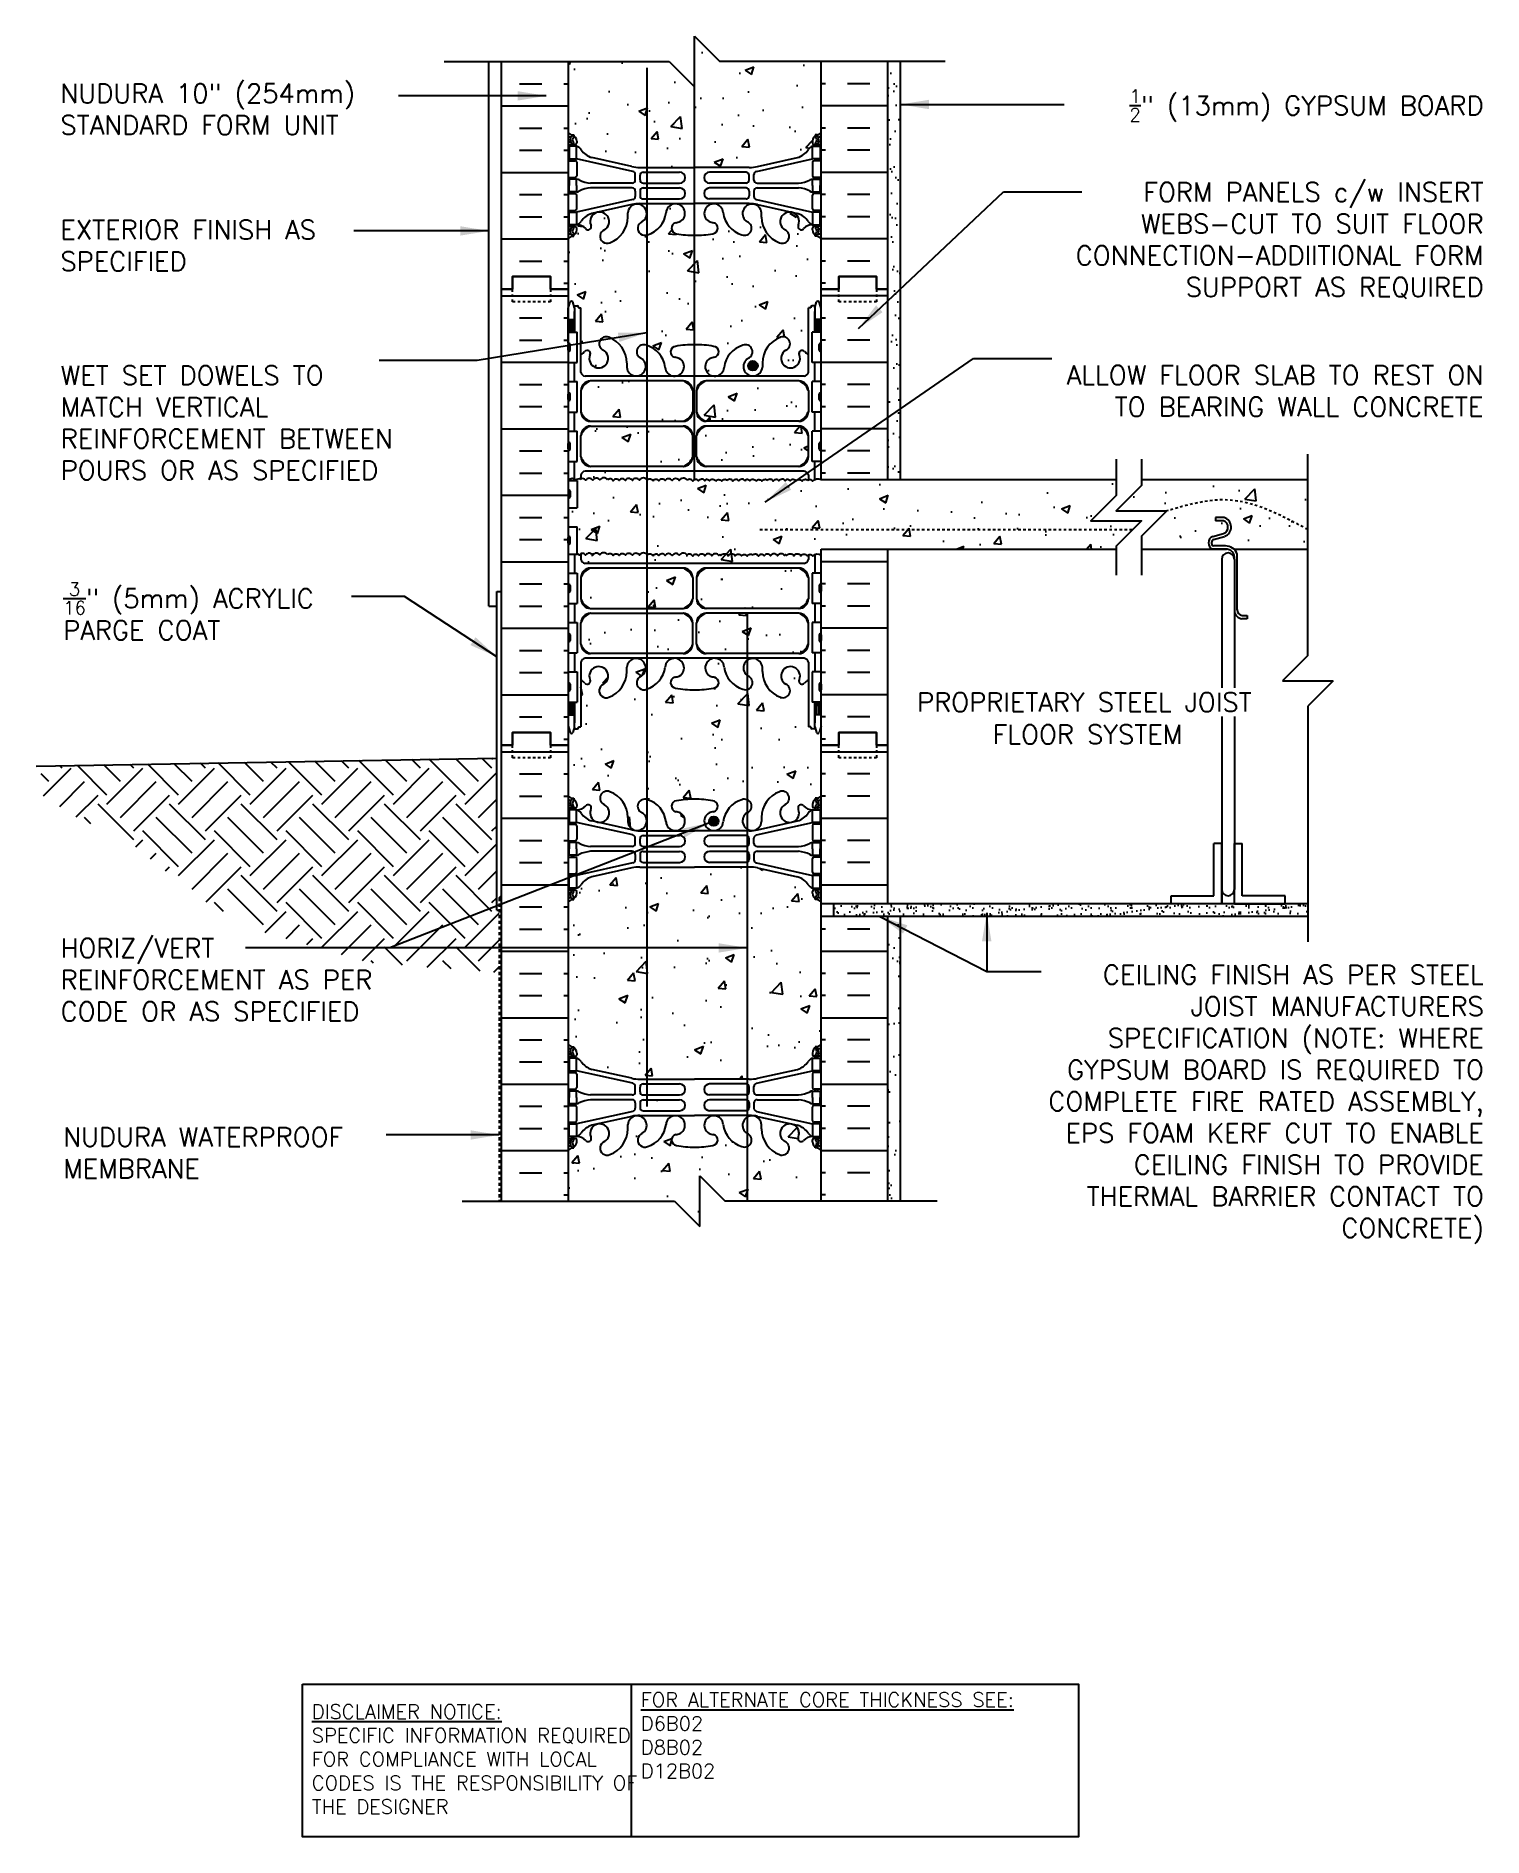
# Model space of a CAD drawing. Header units: inches. Extents: x 169.9 to 227, y 104.7 to 175.8.
import ezdxf
from ezdxf.enums import TextEntityAlignment as Align

# ---------------------------------------------------------------- set-up
doc = ezdxf.new("R2010")
doc.units = ezdxf.units.IN
doc.header["$LTSCALE"] = 0.5
doc.header["$MEASUREMENT"] = 0
doc.linetypes.add('DASHED2', pattern=[0.375, 0.25, -0.125])
doc.linetypes.add('HIDDEN2', pattern=[0.1875, 0.125, -0.0625])
for name, color, linetype in [('HATCH', 12, 'Continuous'), ('line25', 2, 'Continuous'), ('LINE3', 3, 'Continuous'), ('LINE50', 5, 'Continuous'), ('LINE9', 9, 'Continuous'), ('TEXT', 4, 'Continuous'), ('Web_Edge', 9, 'Continuous')]:
    doc.layers.add(name, color=color, linetype=linetype)
doc.styles.add('DIM', font='romans.shx', dxfattribs={"width": 0.7})
doc.styles.add('ROMANS', font='romans.shx', dxfattribs={"height": 0.75})
doc.styles.get("Standard").update_dxf_attribs({"font": 'romans.shx', "height": 0.75})
doc.dimstyles.new('ext_12', dxfattribs={"dimscale": 12, "dimtxt": 0.075, "dimasz": 0.09375, "dimexe": 0.09375, "dimexo": 0.0625, "dimgap": 0.0625, "dimtad": 1, "dimdec": 1, "dimzin": 2, "dimdsep": 46, "dimlunit": 4, "dimtxsty": 'DIM', "dimcen": 0.09, "dimdle": 0.09375, "dimclrt": 4, "dimadec": 0, "dimazin": 0, "dimtfac": 1, "dimtdec": 1, "dimtmove": 2, "dimatfit": 3, "dimfxl": 1, "dimfrac": 2, "dimtolj": 1, "dimtzin": 0, "dimarcsym": 0})
pattern_1 = [(37.5, (84.3818, -39.4496), (-0.0314967, 0.963412), [0, -0.76, 0, -0.85, 0, -0.8125]), (7.5, (84.3818, -39.4496), (0.8848884, 1.411073), [0, -0.41, 0, -0.685, 0, -0.2625]), (327.5, (83.7668, -39.4496), (1.557071, 0.0028295), [0, -0.25, 0, -0.9, 0, -1.175]), (317.5, (83.7668, -39.4496), (1.503063, 0.438838), [0, -0.125, 0, -0.59, 0, -0.675])]

msp = doc.modelspace()

# ---------------------------------------------------------------- texts
at = {"layer": 'TEXT', "style": 'ROMANS'}
for s, p in [('PROPRIETARY STEEL JOIST', (204.648, 149.482)), (' FLOOR SYSTEM ', (207.118, 148.207))]:
    msp.add_text(s, height=0.75, dxfattribs=at).set_placement(p, align=Align.MIDDLE_LEFT)
at = {"layer": 'TEXT', "char_height": 0.75, "style": 'ROMANS'}
for s, insert, width, attachment_point in [('\\A1;NUDURA 10" (254mm) STANDARD FORM UNIT', (170.821, 172.892), 16.57727, 4), ('\\A1;{\\H0.7x;\\S1/2;}" (13mm) GYPSUM BOARD', (227.018, 173.038), 19.5775, 6), ('\\A1;FORM PANELS c/w INSERT WEBS-CUT TO SUIT FLOOR CONNECTION-ADDIITIONAL FORM SUPPORT AS REQUIRED', (227.018, 167.708), 19.5775, 6), ('\\A1;EXTERIOR FINISH AS SPECIFIED', (170.821, 167.509), 14.62371, 4), ('\\A1;WET SET DOWELS TO MATCH VERTICAL REINFORCEMENT BETWEEN POURS OR AS SPECIFIED', (170.833, 160.51), 14.25833, 4), ('ALLOW FLOOR SLAB TO REST ON TO BEARING WALL CONCRETE', (227.009, 161.769), 18.08617, 6), ('\\A1;{\\H0.7x;\\S3/16;}" (5mm) ACRYLIC PARGE COAT', (170.929, 153.077), 14.0636, 4), ('HORIZ/VERT REINFORCEMENT AS PER CODE OR AS SPECIFIED', (170.829, 138.521), 15.30561, 4), ('CEILING FINISH AS PER STEEL JOIST MANUFACTURERS SPECIFICATION (NOTE: WHERE GYPSUM BOARD IS REQUIRED TO COMPLETE FIRE RATED ASSEMBLY, EPS FOAM KERF CUT TO ENABLE CEILING FINISH TO PROVIDE THERMAL BARRIER CONTACT TO CONCRETE)', (227.029, 133.595), 19.5775, 6), ('\\A1;NUDURA WATERPROOF MEMBRANE', (170.929, 131.689), 14.3929, 4)]:
    msp.add_mtext(s, dxfattribs=dict(at, insert=insert, width=width, attachment_point=attachment_point))
at = {"layer": 'TEXT', "char_height": 0.5625, "attachment_point": 4}
for s, insert, width in [('{\\LFOR ALTERNATE CORE THICKNESS SEE:\\P}D6B02\\PD8B02\\PD12B02', (193.742, 108.689), 23.33295), ('{\\LDISCLAIMER NOTICE:}\\PSPECIFIC INFORMATION REQUIRED FOR COMPLIANCE WITH LOCAL CODES IS THE RESPONSIBILITY OF THE DESIGNER', (180.75, 107.749), 14.00235)]:
    msp.add_mtext(s, dxfattribs=dict(at, insert=insert, width=width))

# ---------------------------------------------------------------- hatches: boundary and pattern name
at = {"layer": 'HATCH'}
h = msp.add_hatch(dxfattribs=at)
h.set_pattern_fill('AR-CONC', color=256, scale=0.5)
h.set_pattern_definition([(50, (0, 0), (3.5863, -0.31376), [0.375, -4.125]), (355, (0, 0), (-0.693757, 3.76096), [0.3, -3.3]), (100.4514, (0.299, -0.026), (2.892544, 3.4472), [0.3187, -3.50571]), (46.1842, (0, 1), (5.33621, -0.827596), [0.5625, -6.1875]), (96.6356, (0.4447, 0.931), (4.67331, 4.87059), [0.47805, -5.25857]), (351.1842, (0, 1), (4.67331, 4.87059), [0.45, -4.95]), (21, (0.5, 0.75), (2.984535, -2.013094), [0.375, -4.125]), (326, (0.5, 0.75), (1.216577, 3.62575), [0.3, -3.3]), (71.4514, (0.7487, 0.5822), (4.20111, 1.612656), [0.3187, -3.50571]), (37.5, (0, 0), (0.060799, 1.664469), [0, -3.26, 0, -3.35, 0, -3.3125]), (7.5, (0, 0), (1.315348, 1.972059), [0, -1.91, 0, -3.185, 0, -1.2625]), (327.5, (-1.115, 0), (2.669112, -0.1127744), [0, -1.25, 0, -3.9, 0, -5.175]), (317.5, (-1.615, 0), (2.91593, 0.500525), [0, -1.625, 0, -2.59, 0, -3.675])])
h.paths.add_polyline_path([(200.356, 150.349, 0.108935), (200.204, 150.236, -0.8344), (199.992, 150.361), (200.004, 150.383, 2.155404), (199.465, 150.188, -1), (199.251, 149.677, -0.311223), (198.543, 150.693), (198.543, 150.858, 1.661382), (197.982, 150.505, -1), (197.768, 149.994, -0.307094), (197.03, 150.89, 1.604516), (196.471, 150.514, 0.055617), (196.65, 150.468, -0.843243), (196.616, 150.036, -0.049932), (195.866, 149.972, -0.049932), (195.116, 150.036, -0.843243), (195.082, 150.468, 0.055617), (195.261, 150.514, 1.604516), (194.703, 150.89, -0.307094), (193.964, 149.994, -1), (193.75, 150.505, 1.661382), (193.189, 150.858), (193.19, 150.713, -0.316114), (192.481, 149.677, -1), (192.267, 150.188, 2.155404), (191.729, 150.383), (191.74, 150.361, -0.834375), (191.529, 150.236, 0.108938), (191.376, 150.349), (191.376, 148.512), (191.276, 148.512), (191.276, 148.482, -0.414214), (191.226, 148.432), (191.1, 148.432), (191.057, 148.301, -0.725737), (190.951, 148.282), (190.866, 148.542), (190.866, 147.783), (190.866, 145.783, 0.088416), (191.012, 145.686), (191.102, 145.686), (191.102, 145.644, -0.249069), (191.212, 145.437), (191.212, 145.369, -0.414214), (191.15, 145.307), (191.102, 145.307), (191.102, 145.237), (191.207, 145.237, 0.231736), (191.565, 145.388, -0.8344), (191.776, 145.262), (191.765, 145.241, 2.155404), (192.303, 145.435, -1), (192.517, 145.947, -0.311223), (193.226, 144.931), (193.225, 144.766, 1.661382), (193.786, 145.118, -1), (194, 145.629, -0.307094), (194.739, 144.734, 1.604516), (195.297, 145.11, 0.055617), (195.118, 145.155, -0.843243), (195.152, 145.588, -0.047544), (195.866, 145.652, -0.047544), (196.58, 145.588, -0.843243), (196.614, 145.155, 0.055617), (196.435, 145.11, 1.604516), (196.994, 144.734, -0.307094), (197.732, 145.629, -1), (197.946, 145.118, 1.661382), (198.507, 144.766), (198.507, 144.911, -0.316114), (199.215, 145.947, -1), (199.429, 145.435, 2.155404), (199.968, 145.241), (199.956, 145.262, -0.834375), (200.168, 145.388, 0.23174), (200.525, 145.237), (200.63, 145.237), (200.63, 145.307), (200.583, 145.307, -0.414214), (200.52, 145.369), (200.52, 145.437, -0.249069), (200.63, 145.644), (200.63, 145.686), (200.72, 145.686, 0.08841), (200.866, 145.783), (200.866, 147.783), (200.866, 148.542), (200.787, 148.301, -0.725737), (200.681, 148.282), (200.632, 148.432), (200.506, 148.432, -0.414214), (200.456, 148.482), (200.456, 148.512), (200.356, 148.512)])
h.paths.add_polyline_path([(200.866, 141.591, 0.08841), (200.72, 141.688), (200.63, 141.688), (200.63, 141.73, -0.249069), (200.52, 141.937), (200.52, 142.004, -0.414214), (200.583, 142.067), (200.63, 142.067), (200.63, 142.137), (200.525, 142.137, -0.168672), (200.339, 142.286, 0.17445), (199.932, 142.582), (198.351, 142.935, 0.054974), (198.024, 142.971), (195.866, 142.971), (193.708, 142.971, 0.054974), (193.381, 142.935), (191.801, 142.582, 0.17445), (191.393, 142.286, -0.168672), (191.207, 142.137), (191.102, 142.137), (191.102, 142.067), (191.15, 142.067, -0.414214), (191.212, 142.004), (191.212, 141.937, -0.249069), (191.102, 141.73), (191.102, 141.688), (191.012, 141.688, 0.088416), (190.866, 141.591), (190.866, 135.975, 0.088416), (191.012, 135.878), (191.102, 135.878), (191.102, 135.836, -0.249069), (191.212, 135.629), (191.212, 135.562, -0.414214), (191.15, 135.499), (191.102, 135.499), (191.102, 135.429), (191.207, 135.429, -0.168672), (191.393, 135.28, 0.17445), (191.801, 134.984), (193.381, 134.631, 0.054974), (193.708, 134.595), (195.866, 134.595), (198.024, 134.595, 0.054974), (198.351, 134.631), (199.932, 134.984, 0.17445), (200.339, 135.28, -0.168672), (200.525, 135.429), (200.63, 135.429), (200.63, 135.499), (200.583, 135.499, -0.414214), (200.52, 135.562), (200.52, 135.629, -0.249069), (200.63, 135.836), (200.63, 135.878), (200.72, 135.878, 0.08841), (200.866, 135.975)])
h.paths.add_polyline_path([(200.356, 155.299, 0.115512), (200.308, 155.259, 0.520567), (200.059, 155.266, 0.520567), (199.78, 155.264, 0.520567), (199.5, 155.273, 0.077714), (199.461, 155.316, 0.077714), (199.422, 155.273, 0.520567), (199.142, 155.264, 0.520567), (198.862, 155.266, 0.520567), (198.614, 155.259, 0.520567), (198.386, 155.252, 0.445343), (198.164, 155.291, 0.445343), (197.941, 155.252, 0.520567), (197.713, 155.259, 0.520567), (197.465, 155.266, 0.520567), (197.185, 155.264, 0.520567), (196.905, 155.273, 0.077714), (196.866, 155.316, 0.077714), (196.827, 155.273, 0.520567), (196.547, 155.264, 0.520567), (196.268, 155.266, 0.520567), (196.019, 155.259, 0.520567), (195.792, 155.252, 0.445343), (195.569, 155.291, 0.520567), (195.258, 155.281, 0.520567), (194.979, 155.273, 0.520567), (194.699, 155.275, 0.520567), (194.451, 155.267, 0.520567), (194.223, 155.26, 0.445343), (194, 155.299, 0.520567), (193.69, 155.29, 0.520567), (193.41, 155.281, 0.520567), (193.131, 155.283, 0.520567), (192.882, 155.275, 0.520567), (192.655, 155.269, 0.445343), (192.432, 155.308, 0.520567), (192.121, 155.298, 0.520567), (191.842, 155.29, 0.520567), (191.562, 155.292, 0.356222), (191.376, 155.338), (191.376, 155.109, 0.268156), (191.537, 154.961), (200.195, 154.961, 0.268138), (200.356, 155.109)])
h.paths.add_polyline_path([(213.514, 156.64), (211.514, 156.64), (212.514, 157.64), (212.514, 158.274), (200.866, 158.274, 0.316111), (200.524, 158.209, 0.409755), (200.333, 158.25, 0.439184), (200.113, 158.209, 0.520567), (199.885, 158.216, 0.520567), (199.637, 158.223, 0.175549), (199.541, 158.29, 0.175549), (199.446, 158.223, 0.520567), (199.197, 158.216, 0.520567), (198.97, 158.209, 0.445343), (198.747, 158.248, 0.445343), (198.524, 158.209, 0.520567), (198.296, 158.216, 0.520567), (198.048, 158.223, 0.175549), (197.952, 158.29, 0.175549), (197.857, 158.223, 0.520567), (197.608, 158.216, 0.520567), (197.381, 158.209, 0.445343), (197.158, 158.248, 0.445343), (196.935, 158.209, 0.520567), (196.707, 158.216, 0.520567), (196.459, 158.223, 0.175549), (196.363, 158.29, 0.175549), (196.268, 158.223, 0.520567), (196.019, 158.216, 0.520567), (195.792, 158.209, 0.445343), (195.569, 158.248, 0.520567), (195.258, 158.239, 0.520567), (194.979, 158.23, 0.520567), (194.699, 158.232, 0.520567), (194.451, 158.224, 0.520567), (194.223, 158.217, 0.445343), (194, 158.257, 0.520567), (193.69, 158.247, 0.520567), (193.41, 158.239, 0.520567), (193.131, 158.24, 0.520567), (192.882, 158.233, 0.520567), (192.655, 158.226, 0.445343), (192.432, 158.265, 0.520567), (192.121, 158.256, 0.520567), (191.842, 158.247, 0.520567), (191.562, 158.249, 0.37063), (191.369, 158.292, 0.37063), (191.176, 158.249, 0.520567), (190.897, 158.247, 0.068144), (190.866, 158.282), (190.866, 158.238), (191.231, 158.238), (191.231, 157.158), (190.866, 157.158), (190.866, 156.408), (191.231, 156.408), (191.231, 155.337, -0.182404), (191.314, 155.284, -0.520567), (191.562, 155.292, -0.520567), (191.842, 155.29, -0.520567), (192.121, 155.298, -0.520567), (192.432, 155.308, -0.445343), (192.655, 155.269, -0.520567), (192.882, 155.275, -0.520567), (193.131, 155.283, -0.520567), (193.41, 155.281, -0.520567), (193.69, 155.29, -0.520567), (194, 155.299, -0.445343), (194.223, 155.26, -0.520567), (194.451, 155.267, -0.520567), (194.699, 155.275, -0.520567), (194.979, 155.273, -0.520567), (195.258, 155.281, -0.520567), (195.569, 155.291, -0.445343), (195.792, 155.252, -0.520567), (196.019, 155.259, -0.520567), (196.268, 155.266, -0.520567), (196.547, 155.264, -0.520567), (196.827, 155.273, -0.077714), (196.866, 155.316, -0.077714), (196.905, 155.273, -0.520567), (197.185, 155.264, -0.520567), (197.465, 155.266, -0.520567), (197.713, 155.259, -0.520567), (197.941, 155.252, -0.445343), (198.164, 155.291, -0.445343), (198.386, 155.252, -0.520567), (198.614, 155.259, -0.520567), (198.862, 155.266, -0.520567), (199.142, 155.264, -0.520567), (199.422, 155.273, -0.077714), (199.461, 155.316, -0.077714), (199.5, 155.273, -0.520567), (199.78, 155.264, -0.520567), (200.059, 155.266, -0.520567), (200.308, 155.259, -0.520567), (200.535, 155.252, -0.378754), (200.866, 155.291), (200.866, 155.524), (212.514, 155.524), (212.514, 155.64)])
h.paths.add_polyline_path([(200.356, 158.457, 0.268138), (200.195, 158.605), (191.537, 158.605, 0.268156), (191.376, 158.457), (191.376, 158.295, -0.356222), (191.562, 158.249, -0.520567), (191.842, 158.247, -0.520567), (192.121, 158.256, -0.520567), (192.432, 158.265, -0.445343), (192.655, 158.226, -0.520567), (192.882, 158.233, -0.520567), (193.131, 158.24, -0.520567), (193.41, 158.239, -0.520567), (193.69, 158.247, -0.520567), (194, 158.257, -0.445343), (194.223, 158.217, -0.520567), (194.451, 158.224, -0.520567), (194.699, 158.232, -0.520567), (194.979, 158.23, -0.520567), (195.258, 158.239, -0.520567), (195.569, 158.248, -0.445343), (195.792, 158.209, -0.520567), (196.019, 158.216, -0.520567), (196.268, 158.223, -0.175549), (196.363, 158.29, -0.175549), (196.459, 158.223, -0.520567), (196.707, 158.216, -0.520567), (196.935, 158.209, -0.445343), (197.158, 158.248, -0.445343), (197.381, 158.209, -0.520567), (197.608, 158.216, -0.520567), (197.857, 158.223, -0.175549), (197.952, 158.29, -0.175549), (198.048, 158.223, -0.520567), (198.296, 158.216, -0.520567), (198.524, 158.209, -0.445343), (198.747, 158.248, -0.445343), (198.97, 158.209, -0.520567), (199.197, 158.216, -0.520567), (199.446, 158.223, -0.175549), (199.541, 158.29, -0.175549), (199.637, 158.223, -0.520567), (199.885, 158.216, -0.520567), (200.113, 158.209, -0.439184), (200.333, 158.25, -0.04647), (200.356, 158.262)])
edge = h.paths.add_edge_path()
edge.add_line((220.074, 158.274), (213.514, 158.274))
edge.add_line((213.514, 158.274), (213.514, 158.035))
edge.add_line((213.514, 158.035), (212.514, 157.035))
edge.add_line((212.514, 157.035), (214.514, 157.035))
edge.add_spline(control_points=[(214.514, 157.035), (215.318, 157.266), (217.241, 157.82), (219.032, 156.857), (220.074, 156.297)], knot_values=[0, 0, 0, 0, 2.427311, 5.806437, 5.806437, 5.806437, 5.806437], degree=3, periodic=0)
edge.add_line((220.074, 156.297), (220.074, 158.274))
edge = h.paths.add_edge_path()
edge.add_arc((216.659, 156.396), 0.268, 291.21998, 428.78002)
edge.add_line((216.756, 156.646), (216.434, 156.646))
edge.add_line((216.434, 156.646), (216.434, 156.771))
edge.add_line((216.434, 156.771), (216.778, 156.771))
edge.add_arc((216.659, 156.396), 0.393, -69.73217, 72.50691, ccw=False)
edge.add_line((216.796, 156.027), (216.364, 155.905))
edge.add_arc((216.422, 155.774), 0.144, 113.74564, 240.31853)
edge.add_line((216.351, 155.649), (216.819, 155.649))
edge.add_arc((216.848, 155.187), 0.463, 46.71372, 93.56537, ccw=False)
edge.add_line((217.165, 155.524), (220.074, 155.524))
edge.add_line((220.074, 155.524), (220.074, 156.297))
edge.add_spline(control_points=[(220.074, 156.297), (219.032, 156.857), (217.241, 157.82), (215.318, 157.266), (214.514, 157.035)], knot_values=[0, 0, 0, 0, 3.379125, 5.806437, 5.806437, 5.806437, 5.806437], degree=3, periodic=0)
edge.add_line((214.514, 157.035), (213.514, 156.035))
edge.add_line((213.514, 156.035), (213.514, 155.524))
edge.add_line((213.514, 155.524), (216.323, 155.524))
edge.add_arc((216.422, 155.774), 0.269, 111.59793, 248.40207, ccw=False)
edge.add_line((216.323, 156.024), (216.756, 156.146))
h.paths.add_polyline_path([(200.866, 167.783, 0.08841), (200.72, 167.88), (200.63, 167.88), (200.63, 167.922, -0.249069), (200.52, 168.129), (200.52, 168.197, -0.414214), (200.583, 168.259), (200.63, 168.259), (200.63, 168.329), (200.525, 168.329, 0.231736), (200.168, 168.178, -0.8344), (199.956, 168.304), (199.968, 168.325, 2.155404), (199.429, 168.131, -1), (199.215, 167.62, -0.311223), (198.507, 168.636), (198.507, 168.801, 1.661382), (197.946, 168.448, -1), (197.732, 167.937, -0.307094), (196.994, 168.832, 1.604516), (196.435, 168.456, 0.055617), (196.614, 168.411, -0.843243), (196.58, 167.978, -0.047544), (195.866, 167.914, -0.047544), (195.152, 167.978, -0.843243), (195.118, 168.411, 0.055617), (195.297, 168.456, 1.604516), (194.739, 168.832, -0.307094), (194, 167.937, -1), (193.786, 168.448, 1.661382), (193.225, 168.801), (193.226, 168.655, -0.316114), (192.517, 167.62, -1), (192.303, 168.131, 2.155404), (191.765, 168.325), (191.776, 168.304, -0.834375), (191.565, 168.178, 0.23174), (191.207, 168.329), (191.102, 168.329), (191.102, 168.259), (191.15, 168.259, -0.414214), (191.212, 168.197), (191.212, 168.129, -0.249069), (191.102, 167.922), (191.102, 167.88), (191.012, 167.88, 0.088416), (190.866, 167.783), (190.866, 165.783), (190.866, 165.024), (190.945, 165.266, -0.725737), (191.051, 165.284), (191.1, 165.134), (191.226, 165.134, -0.414214), (191.276, 165.084), (191.276, 165.054), (191.376, 165.054), (191.376, 163.217, 0.108933), (191.529, 163.33, -0.8344), (191.74, 163.205), (191.729, 163.183, 2.155404), (192.267, 163.378, -1), (192.481, 163.889, -0.311223), (193.19, 162.873), (193.189, 162.708, 1.661382), (193.75, 163.061, -1), (193.964, 163.572, -0.307094), (194.703, 162.676, 1.604516), (195.261, 163.052, 0.055617), (195.082, 163.098, -0.843243), (195.116, 163.53, -0.049932), (195.866, 163.594, -0.049932), (196.616, 163.53, -0.843243), (196.65, 163.098, 0.055617), (196.471, 163.052, 1.604516), (197.03, 162.676, -0.307094), (197.768, 163.572, -1), (197.982, 163.061, 1.661382), (198.543, 162.708), (198.543, 162.853, -0.316114), (199.251, 163.889, -1), (199.465, 163.378, 2.155404), (200.004, 163.183), (199.992, 163.205, -0.834375), (200.204, 163.33, 0.10894), (200.356, 163.217), (200.356, 165.054), (200.456, 165.054), (200.456, 165.084, -0.414214), (200.506, 165.134), (200.632, 165.134), (200.675, 165.266, -0.725737), (200.781, 165.284), (200.866, 165.024), (200.866, 165.783)])
h.paths.add_polyline_path([(200.866, 174.783), (196.866, 174.783), (195.866, 175.783), (195.866, 173.783), (194.866, 174.783), (190.866, 174.783), (190.866, 171.975, 0.088416), (191.012, 171.878), (191.102, 171.878), (191.102, 171.836, -0.249069), (191.212, 171.629), (191.212, 171.562, -0.414214), (191.15, 171.499), (191.102, 171.499), (191.102, 171.429), (191.207, 171.429, -0.168672), (191.393, 171.28, 0.17445), (191.801, 170.984), (193.381, 170.631, 0.054974), (193.708, 170.595), (195.866, 170.595), (198.024, 170.595, 0.054974), (198.351, 170.631), (199.932, 170.984, 0.17445), (200.339, 171.28, -0.168672), (200.525, 171.429), (200.63, 171.429), (200.63, 171.499), (200.583, 171.499, -0.414214), (200.52, 171.562), (200.52, 171.629, -0.249069), (200.63, 171.836), (200.63, 171.878), (200.72, 171.878, 0.08841), (200.866, 171.975)])
h.paths.add_polyline_path([(195.79, 161.79, 0.225652), (195.415, 162.165), (191.751, 162.165, 0.225652), (191.376, 161.79), (191.376, 160.949, 0.225652), (191.751, 160.574), (195.415, 160.574, 0.225652), (195.79, 160.949)])
h.paths.add_polyline_path([(195.79, 160.008, 0.225652), (195.415, 160.383), (191.751, 160.383, 0.225652), (191.376, 160.008), (191.376, 159.167, 0.225652), (191.751, 158.792), (195.415, 158.792, 0.225652), (195.79, 159.167)])
h.paths.add_polyline_path([(200.356, 160.008, 0.225652), (199.981, 160.383), (196.317, 160.383, 0.225652), (195.942, 160.008), (195.942, 159.167, 0.225652), (196.317, 158.792), (199.981, 158.792, 0.225652), (200.356, 159.167)])
h.paths.add_polyline_path([(200.356, 161.79, 0.225652), (199.981, 162.165), (196.317, 162.165, 0.225652), (195.942, 161.79), (195.942, 160.949, 0.225652), (196.317, 160.574), (199.981, 160.574, 0.225652), (200.356, 160.949)])
h.paths.add_polyline_path([(195.79, 154.399, 0.225652), (195.415, 154.774), (191.751, 154.774, 0.225652), (191.376, 154.399), (191.376, 153.558, 0.225652), (191.751, 153.183), (195.415, 153.183, 0.225652), (195.79, 153.558)])
h.paths.add_polyline_path([(195.79, 152.617, 0.225652), (195.415, 152.992), (191.751, 152.992, 0.225652), (191.376, 152.617), (191.376, 151.776, 0.225652), (191.751, 151.401), (195.415, 151.401, 0.225652), (195.79, 151.776)])
h.paths.add_polyline_path([(200.356, 152.617, 0.225652), (199.981, 152.992), (196.317, 152.992, 0.225652), (195.942, 152.617), (195.942, 151.776, 0.225652), (196.317, 151.401), (199.981, 151.401, 0.225652), (200.356, 151.776)])
h.paths.add_polyline_path([(200.356, 154.399, 0.225652), (199.981, 154.774), (196.317, 154.774, 0.225652), (195.942, 154.399), (195.942, 153.558, 0.225652), (196.317, 153.183), (199.981, 153.183, 0.225652), (200.356, 153.558)])
h.paths.add_polyline_path([(200.866, 131.783, 0.08841), (200.72, 131.88), (200.63, 131.88), (200.63, 131.922, -0.249069), (200.52, 132.129), (200.52, 132.197, -0.414214), (200.583, 132.259), (200.63, 132.259), (200.63, 132.329), (200.525, 132.329, 0.231736), (200.168, 132.178, -0.8344), (199.956, 132.304), (199.968, 132.325, 2.155404), (199.429, 132.131, -1), (199.215, 131.62, -0.311223), (198.507, 132.636), (198.507, 132.801, 1.661382), (197.946, 132.448, -1), (197.732, 131.937, -0.30095), (196.996, 132.809, 1.661382), (196.435, 132.456, 0.055617), (196.614, 132.411, -0.843243), (196.58, 131.978, -0.047544), (195.866, 131.914, -0.047544), (195.152, 131.978, -0.843243), (195.118, 132.411, 0.055617), (195.297, 132.456, 1.661382), (194.736, 132.809, -0.30095), (194, 131.937, -1), (193.786, 132.448, 1.661382), (193.225, 132.801), (193.226, 132.636, -0.311223), (192.517, 131.62, -1), (192.303, 132.131, 2.155404), (191.765, 132.325), (191.776, 132.304, -0.834375), (191.565, 132.178, 0.23174), (191.207, 132.329), (191.102, 132.329), (191.102, 132.259), (191.15, 132.259, -0.414214), (191.212, 132.197), (191.212, 132.129, -0.249069), (191.102, 131.922), (191.102, 131.88), (191.012, 131.88, 0.088416), (190.866, 131.783), (190.866, 129.783), (195.069, 129.783), (196.069, 128.783), (196.069, 130.783), (197.069, 129.783), (200.866, 129.783)])
h = msp.add_hatch(dxfattribs=at)
h.set_pattern_fill('AR-SAND', color=256, scale=0.5, style=0)
h.set_pattern_definition(pattern_1)
h.paths.add_polyline_path([(203.491, 158.274), (203.991, 158.274), (203.991, 160.979), (203.491, 160.732)])
h.paths.add_polyline_path([(203.991, 165.42), (203.491, 165.173), (203.491, 160.732), (203.991, 160.979)])
h.paths.add_polyline_path([(203.991, 167.085), (203.491, 167.085), (203.491, 165.783), (203.491, 165.173), (203.991, 165.42)])
h.paths.add_polyline_path([(203.991, 174.783), (203.491, 174.783), (203.491, 167.085), (203.991, 167.085)])
h = msp.add_hatch(dxfattribs=at)
h.set_pattern_fill('INSUL', color=256, scale=7, style=0)
h.set_pattern_definition([(0, (-2735.2954, -249.2265), (0, 2.625), []), (0, (-2735.2954, -248.3515), (0, 2.625), [0.875, -0.875]), (0, (-2735.2954, -247.4765), (0, 2.625), [0.875, -0.875])])
h.paths.add_polyline_path([(188.241, 147.783), (188.679, 147.783), (188.679, 148.283), (190.179, 148.283), (190.179, 147.783), (190.866, 147.783), (190.866, 165.783), (190.179, 165.783), (190.179, 166.283), (188.679, 166.283), (188.679, 165.783), (188.241, 165.783)])
h = msp.add_hatch(dxfattribs=at)
h.set_pattern_fill('INSUL', color=256, scale=7, style=0)
h.set_pattern_definition([(0, (-2735.2954, -267.2265), (0, 2.625), []), (0, (-2735.2954, -266.3515), (0, 2.625), [0.875, -0.875]), (0, (-2735.2954, -265.4765), (0, 2.625), [0.875, -0.875])])
h.paths.add_polyline_path([(188.241, 129.783), (188.679, 129.783), (188.679, 130.283), (190.179, 130.283), (190.179, 129.783), (190.866, 129.783), (190.866, 147.783), (190.179, 147.783), (190.179, 148.283), (188.679, 148.283), (188.679, 147.783), (188.241, 147.783)])
h = msp.add_hatch(dxfattribs=at)
h.set_pattern_fill('INSUL', color=256, scale=7, style=0)
h.set_pattern_definition([(180, (3127.0278, -267.2265), (0, 2.625), []), (180, (3127.0278, -266.3515), (0, 2.625), [0.875, -0.875]), (180, (3127.0278, -265.4765), (0, 2.625), [0.875, -0.875])])
h.paths.add_polyline_path([(200.866, 141.524), (203.491, 141.524), (203.491, 147.783), (203.054, 147.783), (203.054, 148.283), (201.554, 148.283), (201.554, 147.783), (200.866, 147.783)])
h.paths.add_polyline_path([(203.491, 141.024), (200.866, 141.024), (200.866, 129.783), (201.554, 129.783), (201.554, 130.283), (203.054, 130.283), (203.054, 129.783), (203.491, 129.783)])
h = msp.add_hatch(dxfattribs=at)
h.set_pattern_fill('EARTH', color=256, scale=8, angle=45, style=0)
h.set_pattern_definition([(45, (80.3818, -39.4496), (2e-16, 2.828427), [2, -2]), (45, (79.8514, -38.9192), (2e-16, 2.828427), [2, -2]), (45, (79.3211, -38.389), (2e-16, 2.828427), [2, -2]), (135, (79.3211, -38.0354), (-2.828427, 4e-16), [2, -2]), (135, (79.8514, -37.505), (-2.828427, 4e-16), [2, -2]), (135, (80.3818, -36.9747), (-2.828427, 4e-16), [2, -2])])
h.paths.add_polyline_path([(188.147, 138.802), (188.147, 141.274), (188.054, 141.274), (188.054, 147.274), (170.057, 146.959), (170.057, 145.85), (171.49, 144.924), (173.538, 143.99), (176.254, 141.766), (178.614, 140.476), (183.11, 139.186)])
h = msp.add_hatch(dxfattribs=at)
h.set_pattern_fill('AR-SAND', color=256, scale=0.25, style=0)
h.set_pattern_definition([(37.5, (139.04423, 47.96664), (-0.0157483, 0.481706), [0, -0.38, 0, -0.425, 0, -0.40625]), (7.5, (139.0442, 47.96664), (0.4424442, 0.7055365), [0, -0.205, 0, -0.3425, 0, -0.13125]), (327.5, (138.73673, 47.96664), (0.7785355, 0.0014148), [0, -0.125, 0, -0.45, 0, -0.5875]), (317.5, (138.7367, 47.96664), (0.7515317, 0.219419), [0, -0.0625, 0, -0.295, 0, -0.3375])])
h.paths.add_polyline_path([(220.074, 141.024), (220.074, 141.524), (201.366, 141.524), (201.366, 141.024)])
h = msp.add_hatch(dxfattribs=at)
h.set_pattern_fill('AR-SAND', color=256, scale=0.5, style=0)
h.set_pattern_definition(pattern_1)
h.paths.add_polyline_path([(203.991, 141.024), (203.491, 141.024), (203.491, 138.094), (203.991, 137.145)])
h.paths.add_polyline_path([(203.991, 137.145), (203.491, 138.094), (203.491, 129.783), (203.991, 129.783)])
h = msp.add_hatch(dxfattribs=at)
h.set_pattern_fill('AR-CONC', color=256, scale=0.5, style=0)
h.set_pattern_definition([(50, (190.8662, 128.783), (3.5863, -0.3138), [0.375, -4.125]), (355, (190.866, 128.783), (-0.6938, 3.761), [0.3, -3.3]), (100.45, (191.165, 128.757), (2.8925, 3.4472), [0.3187, -3.5057]), (46.184, (190.866, 129.783), (5.3362, -0.8276), [0.5625, -6.1875]), (96.64, (191.311, 129.714), (4.6733, 4.8706), [0.478, -5.2586]), (351.18, (190.866, 129.783), (4.6733, 4.8706), [0.45, -4.95]), (21, (191.3662, 129.533), (2.9845, -2.0131), [0.375, -4.125]), (326, (191.366, 129.533), (1.2166, 3.6258), [0.3, -3.3]), (71.45, (191.615, 129.3653), (4.2011, 1.6127), [0.3187, -3.5057]), (37.5, (190.8662, 128.783), (0.0608, 1.66447), [0, -3.26, 0, -3.35, 0, -3.3125]), (7.5, (190.8662, 128.783), (1.31535, 1.97206), [0, -1.91, 0, -3.185, 0, -1.2625]), (327.5, (189.7512, 128.783), (2.66911, -0.11277), [0, -1.25, 0, -3.9, 0, -5.175]), (317.5, (189.2512, 128.783), (2.9159, 0.5005), [0, -1.625, 0, -2.59, 0, -3.675])])
edge = h.paths.add_edge_path()
edge.add_line((195.274, 133.784), (193.835, 133.784))
edge.add_arc((193.835, 133.659), 0.125, 90, 179.92924)
edge.add_spline(control_points=[(193.71, 133.654), (193.71, 133.567)], knot_values=[0, 0, 0.500005, 0.500005], weights=[1, 1], degree=1, periodic=0)
edge.add_line((193.71, 133.567), (193.71, 133.475))
edge.add_arc((193.835, 133.475), 0.125, 180, 270)
edge.add_line((193.835, 133.35), (195.274, 133.35))
edge.add_arc((195.274, 133.567), 0.217, 270, 450)
at = {"layer": 'LINE3'}
for points in [[(197.982, 162.766, 1), (198.357, 162.766, 1)], [(196.435, 144.785, 1), (196.81, 144.785, 1)]]:
    msp.add_hatch(color=256, dxfattribs=at).paths.add_polyline_path(points)

# ---------------------------------------------------------------- linework, layer by layer
at = {"layer": 'HATCH'}
for p, q in [((188.955, 174.774), (189.83, 174.774)), ((190.705, 174.774), (190.866, 174.774)), ((201.028, 174.774), (200.866, 174.774)), ((202.778, 174.774), (201.903, 174.774)), ((188.955, 173.899), (189.83, 173.899)), ((190.705, 173.899), (190.866, 173.899)), ((201.028, 173.899), (200.866, 173.899)), ((202.778, 173.899), (201.903, 173.899)), ((188.241, 173.024), (190.866, 173.024)), ((203.491, 173.024), (200.866, 173.024)), ((188.955, 172.149), (189.83, 172.149)), ((190.705, 172.149), (190.866, 172.149)), ((201.028, 172.149), (200.866, 172.149)), ((202.778, 172.149), (201.903, 172.149)), ((188.955, 171.274), (189.83, 171.274)), ((190.705, 171.274), (190.866, 171.274)), ((201.028, 171.274), (200.866, 171.274)), ((202.778, 171.274), (201.903, 171.274)), ((188.241, 170.399), (190.866, 170.399)), ((203.491, 170.399), (200.866, 170.399)), ((188.955, 169.524), (189.83, 169.524)), ((190.705, 169.524), (190.866, 169.524)), ((201.028, 169.524), (200.866, 169.524)), ((202.778, 169.524), (201.903, 169.524)), ((188.955, 168.649), (189.83, 168.649)), ((190.705, 168.649), (190.866, 168.649)), ((201.028, 168.649), (200.866, 168.649)), ((202.778, 168.649), (201.903, 168.649)), ((188.241, 167.774), (190.866, 167.774)), ((203.491, 167.774), (200.866, 167.774)), ((188.955, 166.899), (189.83, 166.899)), ((190.705, 166.899), (190.866, 166.899)), ((201.028, 166.899), (200.866, 166.899)), ((202.778, 166.899), (201.903, 166.899)), ((190.705, 166.024), (190.866, 166.024)), ((201.028, 166.024), (200.866, 166.024)), ((203.491, 165.524), (200.866, 165.524)), ((201.028, 164.649), (200.866, 164.649)), ((202.778, 164.649), (201.903, 164.649)), ((201.028, 163.774), (200.866, 163.774)), ((202.778, 163.774), (201.903, 163.774)), ((203.491, 162.899), (200.866, 162.899)), ((201.028, 162.024), (200.866, 162.024)), ((202.778, 162.024), (201.903, 162.024)), ((201.028, 161.149), (200.866, 161.149)), ((202.778, 161.149), (201.903, 161.149)), ((203.491, 160.274), (200.866, 160.274)), ((201.028, 159.399), (200.866, 159.399)), ((202.778, 159.399), (201.903, 159.399)), ((201.028, 158.524), (200.866, 158.524)), ((202.778, 158.524), (201.903, 158.524)), ((192.202, 155.363), (192.202, 155.363)), ((203.491, 155.024), (200.866, 155.024)), ((212.524, 155.401), (212.524, 155.401)), ((201.028, 154.149), (200.866, 154.149)), ((202.778, 154.149), (201.903, 154.149)), ((201.028, 153.274), (200.866, 153.274)), ((202.778, 153.274), (201.903, 153.274)), ((203.491, 152.399), (200.866, 152.399)), ((201.028, 151.524), (200.866, 151.524)), ((202.778, 151.524), (201.903, 151.524)), ((201.028, 150.649), (200.866, 150.649)), ((202.778, 150.649), (201.903, 150.649)), ((203.491, 149.774), (200.866, 149.774)), ((201.028, 148.899), (200.866, 148.899)), ((202.778, 148.899), (201.903, 148.899)), ((201.028, 148.024), (200.866, 148.024))]:
    msp.add_line(p, q, dxfattribs=at)
for points in [[(190.866, 158.282, -0.068144), (190.897, 158.247, -0.520567), (191.176, 158.249, -0.37063), (191.369, 158.292)], [(192.432, 158.265, 0.520567), (192.121, 158.256, 0.520567), (191.842, 158.247, 0.520567), (191.562, 158.249, 0.37063), (191.369, 158.292, 0.37063)], [(194, 158.257, 0.520567), (193.69, 158.247, 0.520567), (193.41, 158.239, 0.520567), (193.131, 158.24, 0.520567), (192.882, 158.233, 0.520567), (192.655, 158.226, 0.445343), (192.432, 158.265, 0.445343)], [(195.569, 158.248, 0.520567), (195.258, 158.239, 0.520567), (194.979, 158.23, 0.520567), (194.699, 158.232, 0.520567), (194.451, 158.224, 0.520567), (194.223, 158.217, 0.445343), (194, 158.257, 0.445343)], [(196.363, 158.29, 0.175549), (196.268, 158.223, 0.520567), (196.019, 158.216, 0.520567), (195.792, 158.209, 0.445343), (195.569, 158.248)], [(196.363, 158.29, -0.175549), (196.459, 158.223, -0.520567), (196.707, 158.216, -0.520567), (196.935, 158.209, -0.445343), (197.158, 158.248)], [(197.952, 158.29, 0.175549), (197.857, 158.223, 0.520567), (197.608, 158.216, 0.520567), (197.381, 158.209, 0.445343), (197.158, 158.248)], [(197.952, 158.29, -0.175549), (198.048, 158.223, -0.520567), (198.296, 158.216, -0.520567), (198.524, 158.209, -0.445343), (198.747, 158.248)], [(199.541, 158.29, 0.175549), (199.446, 158.223, 0.520567), (199.197, 158.216, 0.520567), (198.97, 158.209, 0.445343), (198.747, 158.248)], [(199.541, 158.29, -0.175549), (199.637, 158.223, -0.520567), (199.885, 158.216, -0.520567), (200.113, 158.209, -0.445343), (200.336, 158.248)], [(200.333, 158.25, -0.409755), (200.524, 158.209, -0.316111), (200.866, 158.274)], [(192.432, 155.308, 0.520567), (192.121, 155.298, 0.520567), (191.842, 155.29, 0.520567), (191.562, 155.292, 0.520567), (191.314, 155.284, 0.182404), (191.231, 155.337, 0.182404)], [(194, 155.299, 0.520567), (193.69, 155.29, 0.520567), (193.41, 155.281, 0.520567), (193.131, 155.283, 0.520567), (192.882, 155.275, 0.520567), (192.655, 155.269, 0.445343), (192.432, 155.308, 0.445343)], [(195.569, 155.291, 0.520567), (195.258, 155.281, 0.520567), (194.979, 155.273, 0.520567), (194.699, 155.275, 0.520567), (194.451, 155.267, 0.520567), (194.223, 155.26, 0.445343), (194, 155.299, 0.445343)], [(196.866, 155.316, 0.077714), (196.827, 155.273, 0.520567), (196.547, 155.264, 0.520567), (196.268, 155.266, 0.520567), (196.019, 155.259, 0.520567), (195.792, 155.252, 0.445343), (195.569, 155.291)], [(196.866, 155.316, -0.077714), (196.905, 155.273, -0.520567), (197.185, 155.264, -0.520567), (197.465, 155.266, -0.520567), (197.713, 155.259, -0.520567), (197.941, 155.252, -0.445343), (198.164, 155.291)], [(199.461, 155.316, 0.077714), (199.422, 155.273, 0.520567), (199.142, 155.264, 0.520567), (198.862, 155.266, 0.520567), (198.614, 155.259, 0.520567), (198.386, 155.252, 0.445343), (198.164, 155.291)], [(199.461, 155.316, -0.077714), (199.5, 155.273, -0.520567), (199.78, 155.264, -0.520567), (200.059, 155.266, -0.520567), (200.308, 155.259, -0.520567), (200.535, 155.252, -0.378754), (200.866, 155.291)]]:
    msp.add_lwpolyline(points, format="xyb", dxfattribs=at)
at = {"layer": 'line25'}
for p, q in [((190.866, 174.783), (190.866, 165.783)), ((200.866, 165.783), (200.866, 174.783)), ((190.866, 165.783), (190.866, 147.783)), ((200.866, 158.274), (200.866, 165.783)), ((190.866, 164.088), (191.231, 164.088)), ((191.231, 162.888), (191.231, 164.088)), ((200.866, 164.088), (200.501, 164.088)), ((200.501, 162.888), (200.501, 164.088)), ((190.866, 162.888), (191.231, 162.888)), ((200.866, 162.888), (200.501, 162.888)), ((190.866, 162.138), (191.231, 162.138)), ((191.231, 160.938), (191.231, 162.138)), ((200.866, 162.138), (200.501, 162.138)), ((200.501, 160.938), (200.501, 162.138)), ((190.866, 160.938), (191.231, 160.938)), ((200.866, 160.938), (200.501, 160.938)), ((190.866, 160.188), (191.231, 160.188)), ((191.231, 158.988), (191.231, 160.188)), ((200.866, 160.188), (200.501, 160.188)), ((200.501, 158.988), (200.501, 160.188)), ((190.866, 158.988), (191.231, 158.988)), ((200.866, 158.988), (200.501, 158.988)), ((190.866, 158.238), (191.231, 158.238)), ((191.231, 158.238), (191.231, 157.158)), ((200.866, 158.274), (212.514, 158.274)), ((213.514, 158.274), (220.074, 158.274)), ((213.514, 158.274), (213.912, 158.274)), ((190.866, 157.158), (191.231, 157.158)), ((216.778, 156.771), (216.434, 156.771)), ((216.434, 156.771), (216.434, 156.646)), ((216.756, 156.646), (216.434, 156.646)), ((190.866, 156.408), (191.231, 156.408)), ((191.231, 155.328), (191.231, 156.408)), ((216.323, 156.024), (216.756, 156.146)), ((216.357, 155.903), (216.79, 156.026)), ((190.866, 155.328), (191.231, 155.328)), ((200.866, 155.024), (200.866, 155.524)), ((200.866, 155.524), (212.514, 155.524)), ((200.866, 147.783), (200.866, 155.024)), ((213.514, 155.524), (213.912, 155.524)), ((213.518, 155.524), (216.872, 155.524)), ((216.823, 155.524), (216.323, 155.524)), ((216.823, 155.649), (216.351, 155.649)), ((216.68, 155.129), (216.68, 150.044)), ((217.165, 155.524), (220.074, 155.524)), ((217.18, 155.129), (217.18, 150.044)), ((217.291, 153.114), (217.291, 155.32)), ((190.866, 154.578), (191.231, 154.578)), ((191.231, 154.578), (191.231, 153.378)), ((200.866, 154.578), (200.501, 154.578)), ((200.501, 154.578), (200.501, 153.378)), ((190.866, 153.378), (191.231, 153.378)), ((200.866, 153.378), (200.501, 153.378)), ((217.482, 152.898), (217.686, 152.898)), ((217.686, 152.898), (217.686, 152.773)), ((190.866, 152.628), (191.231, 152.628)), ((191.231, 152.628), (191.231, 151.428)), ((200.866, 152.628), (200.501, 152.628)), ((200.501, 152.628), (200.501, 151.428)), ((217.686, 152.773), (217.472, 152.773)), ((190.866, 151.428), (191.231, 151.428)), ((200.866, 151.428), (200.501, 151.428)), ((190.866, 150.678), (191.231, 150.678)), ((191.231, 150.678), (191.231, 149.478)), ((200.866, 150.678), (200.501, 150.678)), ((200.501, 150.678), (200.501, 149.478)), ((190.866, 149.478), (191.231, 149.478)), ((200.866, 149.478), (200.501, 149.478)), ((216.68, 148.919), (216.68, 142.086)), ((217.18, 148.919), (217.18, 142.086)), ((190.866, 147.783), (190.866, 129.783)), ((200.866, 129.783), (200.866, 147.783)), ((216.68, 143.899), (216.368, 143.899)), ((216.368, 141.836), (216.368, 143.899)), ((216.68, 143.899), (216.68, 141.524)), ((216.68, 141.524), (216.68, 143.899)), ((217.18, 143.899), (217.493, 143.899)), ((217.18, 141.524), (217.18, 143.899)), ((217.493, 141.836), (217.493, 143.899)), ((201.366, 141.024), (201.366, 141.524)), ((214.68, 141.524), (214.68, 141.836)), ((214.68, 141.836), (216.368, 141.836)), ((216.68, 141.524), (214.68, 141.524)), ((217.18, 141.524), (219.18, 141.524)), ((219.18, 141.836), (217.493, 141.836)), ((219.18, 141.524), (219.18, 141.836))]:
    msp.add_line(p, q, dxfattribs=at)
for centre, radius, start, end in [((216.659, 156.396), 0.268, 291.21998, 68.78002), ((216.659, 156.396), 0.393, 291.21998, 72.50691), ((216.422, 155.774), 0.269, 111.59793, 248.40207), ((216.422, 155.774), 0.144, 111.59793, 240.31853), ((216.93, 155.127), 0.25, 0.44662, 179.55338), ((216.848, 155.187), 0.463, 16.75744, 94.17357), ((216.848, 155.187), 0.338, 350.13198, 94.17357), ((217.527, 153.117), 0.348, 185.2582, 260.88594), ((217.522, 153.125), 0.231, 177.12211, 260.19191), ((216.93, 142.088), 0.25, 180.44662, 359.55338)]:
    msp.add_arc(centre, radius, start, end, dxfattribs=at)
at = {"layer": 'LINE3'}
for p, q in [((193.974, 174.533), (193.974, 133.524)), ((195.849, 173.79), (195.849, 158.258)), ((197.946, 153.005), (197.946, 129.783))]:
    msp.add_line(p, q, dxfattribs=at)
for centre in [(198.169, 162.766), (196.622, 144.785)]:
    msp.add_circle(centre, 0.188, dxfattribs=at)
at = {"layer": 'LINE50'}
for p, q in [((188.241, 165.783), (188.241, 174.783)), ((203.491, 165.783), (203.491, 174.783)), ((188.241, 147.783), (188.241, 165.783)), ((203.491, 158.274), (203.491, 165.783)), ((203.491, 147.783), (203.491, 155.524)), ((169.859, 146.956), (188.054, 147.274)), ((188.241, 129.783), (188.241, 147.783)), ((203.491, 141.524), (203.491, 147.783)), ((203.491, 129.783), (203.491, 141.024))]:
    msp.add_line(p, q, dxfattribs=at)
for points in [[(188.241, 165.783), (188.679, 165.783), (188.679, 166.283), (190.179, 166.283), (190.179, 165.783), (190.866, 165.783)], [(190.866, 165.783), (190.179, 165.783), (190.179, 166.283), (188.679, 166.283), (188.679, 165.783), (188.241, 165.783)], [(203.491, 165.783), (203.054, 165.783), (203.054, 166.283), (201.554, 166.283), (201.554, 165.783), (200.866, 165.783)], [(200.866, 165.783), (201.554, 165.783), (201.554, 166.283), (203.054, 166.283), (203.054, 165.783), (203.491, 165.783)], [(188.241, 147.783), (188.679, 147.783), (188.679, 148.283), (190.179, 148.283), (190.179, 147.783), (190.866, 147.783)], [(190.866, 147.783), (190.179, 147.783), (190.179, 148.283), (188.679, 148.283), (188.679, 147.783), (188.241, 147.783)], [(203.491, 147.783), (203.054, 147.783), (203.054, 148.283), (201.554, 148.283), (201.554, 147.783), (200.866, 147.783)], [(200.866, 147.783), (201.554, 147.783), (201.554, 148.283), (203.054, 148.283), (203.054, 147.783), (203.491, 147.783)]]:
    msp.add_lwpolyline(points, dxfattribs=at)
at = {"layer": 'LINE9'}
for p, q in [((195.866, 173.783), (195.866, 175.783)), ((195.866, 175.783), (196.866, 174.783)), ((185.97, 174.783), (194.866, 174.783)), ((187.741, 153.274), (187.741, 174.783)), ((194.866, 174.783), (195.866, 173.783)), ((205.762, 174.783), (196.866, 174.783)), ((203.991, 158.274), (203.991, 174.783)), ((190.866, 163.378), (190.866, 163.598)), ((190.906, 163.638), (190.906, 163.638)), ((190.946, 163.378), (190.946, 163.598)), ((200.786, 163.378), (200.786, 163.598)), ((200.826, 163.638), (200.826, 163.638)), ((200.866, 163.378), (200.866, 163.598)), ((190.866, 163.543), (190.866, 163.543)), ((190.866, 163.433), (190.866, 163.433)), ((190.906, 163.338), (190.906, 163.338)), ((200.826, 163.338), (200.826, 163.338)), ((200.866, 163.543), (200.866, 163.543)), ((200.866, 163.433), (200.866, 163.433)), ((190.866, 161.428), (190.866, 161.648)), ((190.866, 161.593), (190.866, 161.593)), ((190.866, 161.483), (190.866, 161.483)), ((190.906, 161.688), (190.906, 161.688)), ((190.946, 161.428), (190.946, 161.648)), ((200.786, 161.428), (200.786, 161.648)), ((200.826, 161.688), (200.826, 161.688)), ((200.866, 161.428), (200.866, 161.648)), ((200.866, 161.593), (200.866, 161.593)), ((200.866, 161.483), (200.866, 161.483)), ((190.906, 161.388), (190.906, 161.388)), ((200.826, 161.388), (200.826, 161.388)), ((190.866, 159.478), (190.866, 159.698)), ((190.866, 159.643), (190.866, 159.643)), ((190.866, 159.533), (190.866, 159.533)), ((190.906, 159.738), (190.906, 159.738)), ((190.906, 159.438), (190.906, 159.438)), ((190.946, 159.478), (190.946, 159.698)), ((200.786, 159.478), (200.786, 159.698)), ((200.826, 159.738), (200.826, 159.738)), ((200.826, 159.438), (200.826, 159.438)), ((200.866, 159.478), (200.866, 159.698)), ((200.866, 159.643), (200.866, 159.643)), ((200.866, 159.533), (200.866, 159.533)), ((220.074, 151.326), (220.074, 159.274)), ((190.866, 157.808), (190.866, 157.588)), ((190.866, 157.753), (190.866, 157.753)), ((190.866, 157.643), (190.866, 157.643)), ((190.906, 157.848), (190.906, 157.848)), ((190.906, 157.548), (190.906, 157.548)), ((190.946, 157.808), (190.946, 157.588)), ((190.866, 155.758), (190.866, 155.978)), ((190.866, 155.923), (190.866, 155.923)), ((190.866, 155.813), (190.866, 155.813)), ((190.906, 156.018), (190.906, 156.018)), ((190.946, 155.758), (190.946, 155.978)), ((190.906, 155.718), (190.906, 155.718)), ((188.054, 153.848), (188.241, 153.848)), ((188.054, 153.848), (188.054, 153.848)), ((190.866, 154.088), (190.866, 153.868)), ((190.866, 154.033), (190.866, 154.033)), ((190.866, 153.923), (190.866, 153.923)), ((190.906, 154.128), (190.906, 154.128)), ((190.906, 153.828), (190.906, 153.828)), ((190.946, 154.088), (190.946, 153.868)), ((200.786, 154.088), (200.786, 153.868)), ((200.826, 154.128), (200.826, 154.128)), ((200.826, 153.828), (200.826, 153.828)), ((200.866, 154.088), (200.866, 153.868)), ((200.866, 154.033), (200.866, 154.033)), ((200.866, 153.923), (200.866, 153.923)), ((187.741, 153.274), (188.054, 153.274)), ((190.866, 152.138), (190.866, 151.918)), ((190.866, 152.083), (190.866, 152.083)), ((190.866, 151.973), (190.866, 151.973)), ((190.906, 151.878), (190.906, 151.878)), ((190.946, 152.138), (190.946, 151.918)), ((200.786, 152.138), (200.786, 151.918)), ((200.826, 151.878), (200.826, 151.878)), ((200.866, 152.138), (200.866, 151.918)), ((200.866, 152.083), (200.866, 152.083)), ((200.866, 151.973), (200.866, 151.973)), ((220.074, 151.326), (219.074, 150.326)), ((190.866, 150.188), (190.866, 149.968)), ((190.866, 150.133), (190.866, 150.133)), ((190.906, 150.228), (190.906, 150.228)), ((190.946, 150.188), (190.946, 149.968)), ((200.786, 150.188), (200.786, 149.968)), ((200.826, 150.228), (200.826, 150.228)), ((200.866, 150.188), (200.866, 149.968)), ((200.866, 150.133), (200.866, 150.133)), ((219.074, 150.326), (221.074, 150.326)), ((221.074, 150.326), (220.074, 149.326)), ((190.866, 150.023), (190.866, 150.023)), ((190.906, 149.928), (190.906, 149.928)), ((200.826, 149.928), (200.826, 149.928)), ((200.866, 150.023), (200.866, 150.023)), ((220.074, 149.326), (220.074, 140.024)), ((220.074, 141.524), (200.866, 141.524)), ((188.054, 141.274), (188.241, 141.274)), ((220.074, 141.024), (200.866, 141.024)), ((203.991, 129.783), (203.991, 141.024)), ((196.069, 128.783), (196.069, 130.783)), ((196.069, 130.783), (197.069, 129.783)), ((186.693, 129.783), (195.069, 129.783)), ((195.069, 129.783), (196.069, 128.783)), ((205.445, 129.783), (197.069, 129.783))]:
    msp.add_line(p, q, dxfattribs=at)
at = {"layer": 'LINE9', "linetype": 'HIDDEN2'}
msp.add_line((198.443, 156.297), (213.171, 156.297), dxfattribs=at)
at = {"layer": 'LINE9', "color": 9}
msp.add_line((188.054, 141.274), (188.054, 153.848), dxfattribs=at)
at = {"layer": 'LINE9', "linetype": 'DASHED2'}
for q in [(188.241, 141.849), (188.147, 129.783)]:
    msp.add_line((188.147, 141.755), q, dxfattribs=at)
at = {"layer": 'LINE9', "linetype": 'DASHED2', "ltscale": 0.15}
for points in [[(190.179, 165.783), (190.179, 165.783), (190.179, 165.283), (188.679, 165.283), (188.679, 165.783), (188.679, 165.783)], [(203.054, 165.783), (203.054, 165.783), (203.054, 165.283), (201.554, 165.283), (201.554, 165.783), (201.554, 165.783)], [(190.179, 147.783), (190.179, 147.783), (190.179, 147.283), (188.679, 147.283), (188.679, 147.783), (188.679, 147.783)], [(203.054, 147.783), (203.054, 147.783), (203.054, 147.283), (201.554, 147.283), (201.554, 147.783), (201.554, 147.783)]]:
    msp.add_lwpolyline(points, dxfattribs=at)
at = {"layer": 'LINE9'}
for points in [[(212.514, 159.076), (212.514, 157.64), (212.514, 157.64), (211.514, 156.64), (213.514, 156.64), (212.514, 155.64), (212.514, 154.495)], [(213.514, 159.076), (213.514, 158.035), (213.514, 158.035), (212.514, 157.035), (214.514, 157.035), (213.514, 156.035), (213.514, 154.495)]]:
    msp.add_lwpolyline(points, dxfattribs=at)
for centre, start, end in [((190.906, 163.598), 90, 180), ((190.906, 163.598), 360, 90), ((200.826, 163.598), 90, 180), ((200.826, 163.598), 0, 90), ((190.906, 163.378), 180, 270), ((190.906, 163.378), 270, 0), ((200.826, 163.378), 180, 270), ((200.826, 163.378), 270, 0), ((190.906, 161.648), 90, 180), ((190.906, 161.428), 180, 270), ((190.906, 161.648), 360, 90), ((190.906, 161.428), 270, 0), ((200.826, 161.648), 90, 180), ((200.826, 161.428), 180, 270), ((200.826, 161.648), 0, 90), ((200.826, 161.428), 270, 0), ((190.906, 159.698), 90, 180), ((190.906, 159.478), 180, 270), ((190.906, 159.698), 360, 90), ((190.906, 159.478), 270, 0), ((200.826, 159.698), 90, 180), ((200.826, 159.478), 180, 270), ((200.826, 159.698), 0, 90), ((200.826, 159.478), 270, 0), ((190.906, 157.808), 90, 180), ((190.906, 157.588), 180, 270), ((190.906, 157.808), 0, 90), ((190.906, 157.588), 270, 0), ((190.906, 155.978), 90, 180), ((190.906, 155.758), 180, 270), ((190.906, 155.978), 360, 90), ((190.906, 155.758), 270, 0), ((190.906, 154.088), 90, 180), ((190.906, 153.868), 180, 270), ((190.906, 154.088), 0, 90), ((190.906, 153.868), 270, 0), ((200.826, 154.088), 90, 180), ((200.826, 153.868), 180, 270), ((200.826, 154.088), 360, 90), ((200.826, 153.868), 270, 0), ((190.906, 152.138), 90, 180), ((190.906, 152.138), 0, 90), ((200.826, 152.138), 90, 180), ((200.826, 152.138), 360, 90), ((190.906, 151.918), 180, 270), ((190.906, 151.918), 270, 0), ((200.826, 151.918), 180, 270), ((200.826, 151.918), 270, 0), ((190.906, 150.188), 90, 180), ((190.906, 150.188), 0, 90), ((200.826, 150.188), 90, 180), ((200.826, 150.188), 360, 90), ((190.906, 149.968), 180, 270), ((190.906, 149.968), 270, 0), ((200.826, 149.968), 180, 270), ((200.826, 149.968), 270, 0)]:
    msp.add_arc(centre, 0.04, start, end, dxfattribs=at)
at = {"layer": 'LINE9', "linetype": 'HIDDEN2'}
msp.add_spline([(220.074, 156.297), (216.903, 157.464), (214.514, 157.035)], degree=3, dxfattribs=at)
at = {"layer": 'TEXT'}
msp.add_lwpolyline([(180.383, 110.715), (193.366, 110.715), (193.366, 104.677), (180.383, 104.677)], close=True, dxfattribs=at)
msp.add_lwpolyline([(193.366, 110.715), (211.027, 110.715), (211.027, 104.677), (193.366, 104.677)], dxfattribs=at)
at = {"layer": 'Web_Edge'}
for p, q in [((190.866, 171.599), (190.944, 171.599)), ((190.866, 171.499), (191.15, 171.499)), ((191.012, 171.878), (191.102, 171.878)), ((191.012, 171.499), (191.012, 171.429)), ((191.102, 171.878), (191.102, 171.836)), ((191.102, 171.499), (191.102, 171.429)), ((191.212, 171.629), (191.212, 171.562)), ((200.52, 171.629), (200.52, 171.562)), ((200.866, 171.499), (200.583, 171.499)), ((200.72, 171.878), (200.63, 171.878)), ((200.63, 171.878), (200.63, 171.836)), ((200.63, 171.499), (200.63, 171.429)), ((200.72, 171.499), (200.72, 171.429)), ((200.866, 171.599), (200.788, 171.599)), ((190.866, 170.859), (191.15, 170.859)), ((191.012, 170.929), (191.012, 170.859)), ((191.102, 170.929), (191.102, 170.859)), ((193.425, 170.433), (191.207, 170.929)), ((191.212, 170.797), (191.212, 170.262)), ((193.381, 170.631), (191.801, 170.984)), ((198.308, 170.433), (200.525, 170.929)), ((198.351, 170.631), (199.932, 170.984)), ((200.52, 170.797), (200.52, 170.262)), ((200.866, 170.859), (200.583, 170.859)), ((200.63, 170.929), (200.63, 170.859)), ((200.72, 170.929), (200.72, 170.859)), ((190.866, 170.199), (191.15, 170.199)), ((191.012, 170.199), (191.012, 170.129)), ((191.102, 170.199), (191.102, 170.129)), ((193.397, 169.973), (191.76, 169.973)), ((193.522, 170.098), (193.522, 170.311)), ((193.708, 170.595), (195.866, 170.595)), ((193.71, 170.099), (193.71, 170.283)), ((193.835, 170.408), (195.274, 170.408)), ((193.835, 169.974), (195.274, 169.974)), ((198.024, 170.595), (195.866, 170.595)), ((197.897, 170.408), (196.458, 170.408)), ((197.897, 169.974), (196.458, 169.974)), ((198.022, 170.099), (198.022, 170.283)), ((198.21, 170.098), (198.21, 170.311)), ((198.335, 169.973), (199.972, 169.973)), ((200.866, 170.199), (200.583, 170.199)), ((200.63, 170.199), (200.63, 170.129)), ((200.72, 170.199), (200.72, 170.129)), ((190.866, 169.559), (191.15, 169.559)), ((191.012, 169.559), (191.012, 169.629)), ((191.102, 169.559), (191.102, 169.629)), ((193.425, 169.326), (191.207, 168.829)), ((191.212, 168.962), (191.212, 169.497)), ((193.397, 169.785), (191.76, 169.785)), ((193.522, 169.66), (193.522, 169.448)), ((193.71, 169.659), (193.71, 169.475)), ((193.835, 169.784), (195.274, 169.784)), ((193.835, 169.35), (195.274, 169.35)), ((197.897, 169.784), (196.458, 169.784)), ((197.897, 169.35), (196.458, 169.35)), ((198.022, 169.659), (198.022, 169.475)), ((198.21, 169.66), (198.21, 169.448)), ((198.308, 169.326), (200.525, 168.829)), ((198.335, 169.785), (199.972, 169.785)), ((200.52, 168.962), (200.52, 169.497)), ((200.866, 169.559), (200.583, 169.559)), ((200.63, 169.559), (200.63, 169.629)), ((200.72, 169.559), (200.72, 169.629)), ((190.866, 168.899), (191.15, 168.899)), ((191.012, 168.829), (191.012, 168.899)), ((191.102, 168.829), (191.102, 168.899)), ((193.381, 169.128), (191.801, 168.775)), ((193.226, 168.636), (193.225, 168.801)), ((193.708, 169.164), (195.866, 169.164)), ((198.024, 169.164), (195.866, 169.164)), ((198.351, 169.128), (199.932, 168.775)), ((198.507, 168.636), (198.507, 168.801)), ((200.866, 168.899), (200.583, 168.899)), ((200.63, 168.829), (200.63, 168.899)), ((200.72, 168.829), (200.72, 168.899)), ((190.866, 168.259), (191.15, 168.259)), ((190.866, 168.159), (190.944, 168.159)), ((191.012, 168.259), (191.012, 168.329)), ((191.012, 167.88), (191.102, 167.88)), ((191.102, 168.259), (191.102, 168.329)), ((191.102, 167.88), (191.102, 167.922)), ((191.212, 168.129), (191.212, 168.197)), ((191.765, 168.325), (191.776, 168.304)), ((199.968, 168.325), (199.956, 168.304)), ((200.52, 168.129), (200.52, 168.197)), ((200.866, 168.259), (200.583, 168.259)), ((200.63, 168.259), (200.63, 168.329)), ((200.63, 167.88), (200.63, 167.922)), ((200.72, 167.88), (200.63, 167.88)), ((200.72, 168.259), (200.72, 168.329)), ((200.866, 168.159), (200.788, 168.159)), ((190.866, 165.024), (190.951, 165.284)), ((191.126, 165.054), (191.051, 165.284)), ((191.1, 165.134), (191.226, 165.134)), ((191.126, 165.054), (191.126, 164.088)), ((191.276, 165.084), (191.276, 165.084)), ((191.276, 165.084), (191.276, 165.054)), ((191.276, 165.054), (191.376, 165.054)), ((191.376, 162.5), (191.376, 165.054)), ((200.456, 165.054), (200.356, 165.054)), ((200.356, 162.5), (200.356, 165.054)), ((200.456, 165.084), (200.456, 165.084)), ((200.456, 165.084), (200.456, 165.054)), ((200.632, 165.134), (200.506, 165.134)), ((200.606, 165.054), (200.681, 165.284)), ((200.606, 165.054), (200.606, 164.088)), ((200.866, 165.024), (200.781, 165.284)), ((191.729, 163.183), (191.74, 163.205)), ((193.19, 162.873), (193.189, 162.708)), ((198.543, 162.873), (198.543, 162.708)), ((200.004, 163.183), (199.992, 163.205)), ((200.195, 162.352), (191.537, 162.352)), ((195.415, 162.165), (191.751, 162.165)), ((199.981, 162.165), (196.317, 162.165)), ((191.376, 161.79), (191.376, 160.949)), ((195.79, 161.79), (195.79, 160.949)), ((195.942, 161.791), (195.942, 160.95)), ((200.356, 161.79), (200.356, 160.949)), ((191.376, 159.167), (191.376, 160.008)), ((191.751, 160.574), (195.415, 160.574)), ((191.751, 160.383), (195.415, 160.383)), ((195.79, 159.167), (195.79, 160.008)), ((195.942, 159.167), (195.942, 160.007)), ((199.981, 160.574), (196.317, 160.574)), ((199.981, 160.383), (196.317, 160.383)), ((200.356, 159.167), (200.356, 160.008)), ((200.195, 158.605), (191.537, 158.605)), ((195.415, 158.792), (191.751, 158.792)), ((199.981, 158.792), (196.317, 158.792)), ((191.376, 158.457), (191.376, 158.295)), ((200.356, 158.457), (200.356, 158.262)), ((191.376, 155.338), (191.376, 155.109)), ((200.356, 155.299), (200.356, 155.109)), ((191.376, 154.399), (191.376, 153.558)), ((200.195, 154.961), (191.537, 154.961)), ((195.415, 154.774), (191.751, 154.774)), ((195.79, 154.399), (195.79, 153.558)), ((195.942, 154.399), (195.942, 153.559)), ((199.981, 154.774), (196.317, 154.774)), ((200.356, 154.399), (200.356, 153.558)), ((191.751, 153.183), (195.415, 153.183)), ((191.751, 152.992), (195.415, 152.992)), ((199.981, 153.183), (196.317, 153.183)), ((199.981, 152.992), (196.317, 152.992)), ((191.376, 151.776), (191.376, 152.617)), ((195.79, 151.776), (195.79, 152.617)), ((195.942, 151.776), (195.942, 152.616)), ((200.356, 151.776), (200.356, 152.617)), ((191.376, 151.066), (191.376, 148.512)), ((200.195, 151.214), (191.537, 151.214)), ((195.415, 151.401), (191.751, 151.401)), ((193.19, 150.693), (193.189, 150.858)), ((199.981, 151.401), (196.317, 151.401)), ((198.543, 150.693), (198.543, 150.858)), ((200.356, 151.066), (200.356, 148.512)), ((191.729, 150.383), (191.74, 150.361)), ((200.004, 150.383), (199.992, 150.361)), ((191.126, 148.512), (191.126, 149.478)), ((200.606, 148.512), (200.606, 149.478)), ((190.866, 148.542), (190.951, 148.282)), ((191.126, 148.512), (191.051, 148.282)), ((191.1, 148.432), (191.226, 148.432)), ((191.276, 148.512), (191.376, 148.512)), ((191.276, 148.512), (191.276, 148.482)), ((191.276, 148.482), (191.276, 148.482)), ((200.456, 148.512), (200.356, 148.512)), ((200.456, 148.512), (200.456, 148.482)), ((200.456, 148.482), (200.456, 148.482)), ((200.632, 148.432), (200.506, 148.432)), ((200.606, 148.512), (200.681, 148.282)), ((200.866, 148.542), (200.781, 148.282)), ((190.866, 145.407), (190.944, 145.407)), ((190.866, 145.307), (191.15, 145.307)), ((191.012, 145.686), (191.102, 145.686)), ((191.012, 145.307), (191.012, 145.237)), ((191.102, 145.686), (191.102, 145.644)), ((191.102, 145.307), (191.102, 145.237)), ((191.212, 145.437), (191.212, 145.369)), ((191.765, 145.241), (191.776, 145.262)), ((199.968, 145.241), (199.956, 145.262)), ((200.52, 145.437), (200.52, 145.369)), ((200.866, 145.307), (200.583, 145.307)), ((200.72, 145.686), (200.63, 145.686)), ((200.63, 145.686), (200.63, 145.644)), ((200.63, 145.307), (200.63, 145.237)), ((200.72, 145.307), (200.72, 145.237)), ((200.866, 145.407), (200.788, 145.407)), ((190.866, 144.667), (191.15, 144.667)), ((191.012, 144.737), (191.012, 144.667)), ((191.102, 144.737), (191.102, 144.667)), ((193.425, 144.24), (191.207, 144.737)), ((191.212, 144.604), (191.212, 144.069)), ((193.381, 144.439), (191.801, 144.791)), ((193.226, 144.931), (193.225, 144.766)), ((193.708, 144.402), (195.866, 144.402)), ((198.024, 144.402), (195.866, 144.402)), ((198.308, 144.24), (200.525, 144.737)), ((198.351, 144.439), (199.932, 144.791)), ((198.507, 144.931), (198.507, 144.766)), ((200.52, 144.604), (200.52, 144.069)), ((200.866, 144.667), (200.583, 144.667)), ((200.63, 144.737), (200.63, 144.667)), ((200.72, 144.737), (200.72, 144.667)), ((190.866, 144.007), (191.15, 144.007)), ((191.012, 144.007), (191.012, 143.937)), ((191.102, 144.007), (191.102, 143.937)), ((193.397, 143.781), (191.76, 143.781)), ((193.522, 143.906), (193.522, 144.118)), ((193.71, 143.907), (193.71, 144.091)), ((193.835, 144.216), (195.274, 144.216)), ((193.835, 143.782), (195.274, 143.782)), ((197.897, 144.216), (196.458, 144.216)), ((197.897, 143.782), (196.458, 143.782)), ((198.022, 143.907), (198.022, 144.091)), ((198.21, 143.906), (198.21, 144.118)), ((198.335, 143.781), (199.972, 143.781)), ((200.866, 144.007), (200.583, 144.007)), ((200.63, 144.007), (200.63, 143.937)), ((200.72, 144.007), (200.72, 143.937)), ((190.866, 143.367), (191.15, 143.367)), ((191.012, 143.367), (191.012, 143.437)), ((191.102, 143.367), (191.102, 143.437)), ((193.425, 143.134), (191.207, 142.637)), ((191.212, 142.769), (191.212, 143.304)), ((193.397, 143.593), (191.76, 143.593)), ((193.381, 142.935), (191.801, 142.582)), ((193.522, 143.468), (193.522, 143.255)), ((193.708, 142.971), (195.866, 142.971)), ((193.71, 143.467), (193.71, 143.283)), ((193.835, 143.592), (195.274, 143.592)), ((193.835, 143.158), (195.274, 143.158)), ((198.024, 142.971), (195.866, 142.971)), ((197.897, 143.592), (196.458, 143.592)), ((197.897, 143.158), (196.458, 143.158)), ((198.022, 143.467), (198.022, 143.283)), ((198.21, 143.468), (198.21, 143.255)), ((198.308, 143.134), (200.525, 142.637)), ((198.335, 143.593), (199.972, 143.593)), ((198.351, 142.935), (199.932, 142.582)), ((200.52, 142.769), (200.52, 143.304)), ((200.866, 143.367), (200.583, 143.367)), ((200.63, 143.367), (200.63, 143.437)), ((200.72, 143.367), (200.72, 143.437)), ((190.866, 142.707), (191.15, 142.707)), ((191.012, 142.637), (191.012, 142.707)), ((191.102, 142.637), (191.102, 142.707)), ((200.866, 142.707), (200.583, 142.707)), ((200.63, 142.637), (200.63, 142.707)), ((200.72, 142.637), (200.72, 142.707)), ((190.866, 142.067), (191.15, 142.067)), ((190.866, 141.967), (190.944, 141.967)), ((191.012, 142.067), (191.012, 142.137)), ((191.012, 141.688), (191.102, 141.688)), ((191.102, 142.067), (191.102, 142.137)), ((191.102, 141.688), (191.102, 141.73)), ((191.212, 141.937), (191.212, 142.004)), ((200.52, 141.937), (200.52, 142.004)), ((200.866, 142.067), (200.583, 142.067)), ((200.63, 142.067), (200.63, 142.137)), ((200.63, 141.688), (200.63, 141.73)), ((200.72, 141.688), (200.63, 141.688)), ((200.72, 142.067), (200.72, 142.137)), ((200.866, 141.967), (200.788, 141.967)), ((191.012, 135.878), (191.102, 135.878)), ((191.102, 135.878), (191.102, 135.836)), ((200.72, 135.878), (200.63, 135.878)), ((200.63, 135.878), (200.63, 135.836)), ((190.866, 135.599), (190.944, 135.599)), ((190.866, 135.499), (191.15, 135.499)), ((191.012, 135.499), (191.012, 135.429)), ((191.102, 135.499), (191.102, 135.429)), ((191.212, 135.629), (191.212, 135.562)), ((200.52, 135.629), (200.52, 135.562)), ((200.866, 135.499), (200.583, 135.499)), ((200.63, 135.499), (200.63, 135.429)), ((200.72, 135.499), (200.72, 135.429)), ((200.866, 135.599), (200.788, 135.599)), ((190.866, 134.859), (191.15, 134.859)), ((191.012, 134.929), (191.012, 134.859)), ((191.102, 134.929), (191.102, 134.859)), ((193.425, 134.433), (191.207, 134.929)), ((191.212, 134.797), (191.212, 134.262)), ((193.381, 134.631), (191.801, 134.984)), ((193.708, 134.595), (195.866, 134.595)), ((193.835, 134.408), (195.274, 134.408)), ((198.024, 134.595), (195.866, 134.595)), ((197.897, 134.408), (196.458, 134.408)), ((198.308, 134.433), (200.525, 134.929)), ((198.351, 134.631), (199.932, 134.984)), ((200.52, 134.797), (200.52, 134.262)), ((200.866, 134.859), (200.583, 134.859)), ((200.63, 134.929), (200.63, 134.859)), ((200.72, 134.929), (200.72, 134.859)), ((190.866, 134.199), (191.15, 134.199)), ((191.012, 134.199), (191.012, 134.129)), ((191.102, 134.199), (191.102, 134.129)), ((193.397, 133.973), (191.76, 133.973)), ((193.397, 133.785), (191.76, 133.785)), ((193.522, 134.098), (193.522, 134.311)), ((193.71, 134.099), (193.71, 134.283)), ((193.835, 133.974), (195.274, 133.974)), ((193.835, 133.784), (195.274, 133.784)), ((197.897, 133.974), (196.458, 133.974)), ((197.897, 133.784), (196.458, 133.784)), ((198.022, 134.099), (198.022, 134.283)), ((198.21, 134.098), (198.21, 134.311)), ((198.335, 133.973), (199.972, 133.973)), ((198.335, 133.785), (199.972, 133.785)), ((200.866, 134.199), (200.583, 134.199)), ((200.63, 134.199), (200.63, 134.129)), ((200.72, 134.199), (200.72, 134.129)), ((190.866, 133.559), (191.15, 133.559)), ((191.012, 133.559), (191.012, 133.629)), ((191.102, 133.559), (191.102, 133.629)), ((193.425, 133.326), (191.207, 132.829)), ((191.212, 132.962), (191.212, 133.497)), ((193.381, 133.128), (191.801, 132.775)), ((193.522, 133.66), (193.522, 133.448)), ((193.708, 133.164), (195.866, 133.164)), ((193.71, 133.659), (193.71, 133.475)), ((193.835, 133.35), (195.274, 133.35)), ((198.024, 133.164), (195.866, 133.164)), ((197.897, 133.35), (196.458, 133.35)), ((198.022, 133.659), (198.022, 133.475)), ((198.21, 133.66), (198.21, 133.448)), ((198.308, 133.326), (200.525, 132.829)), ((198.351, 133.128), (199.932, 132.775)), ((200.52, 132.962), (200.52, 133.497)), ((200.866, 133.559), (200.583, 133.559)), ((200.63, 133.559), (200.63, 133.629)), ((200.72, 133.559), (200.72, 133.629)), ((190.866, 132.899), (191.15, 132.899)), ((190.866, 132.259), (191.15, 132.259)), ((191.012, 132.829), (191.012, 132.899)), ((191.012, 132.259), (191.012, 132.329)), ((191.102, 132.829), (191.102, 132.899)), ((191.102, 132.259), (191.102, 132.329)), ((191.765, 132.325), (191.776, 132.304)), ((193.226, 132.636), (193.225, 132.801)), ((198.507, 132.636), (198.507, 132.801)), ((199.968, 132.325), (199.956, 132.304)), ((200.866, 132.899), (200.583, 132.899)), ((200.866, 132.259), (200.583, 132.259)), ((200.63, 132.829), (200.63, 132.899)), ((200.63, 132.259), (200.63, 132.329)), ((200.72, 132.829), (200.72, 132.899)), ((200.72, 132.259), (200.72, 132.329)), ((190.866, 132.159), (190.944, 132.159)), ((191.012, 131.88), (191.102, 131.88)), ((191.102, 131.88), (191.102, 131.922)), ((191.212, 132.129), (191.212, 132.197)), ((200.52, 132.129), (200.52, 132.197)), ((200.63, 131.88), (200.63, 131.922)), ((200.72, 131.88), (200.63, 131.88)), ((200.866, 132.159), (200.788, 132.159))]:
    msp.add_line(p, q, dxfattribs=at)
for points in [[(190.907, 170.929), (191.207, 170.929), (191.207, 171.429), (190.907, 171.429)], [(200.825, 170.929), (200.525, 170.929), (200.525, 171.429), (200.825, 171.429)], [(190.907, 168.829), (191.207, 168.829), (191.207, 168.329), (190.907, 168.329)], [(200.825, 168.829), (200.525, 168.829), (200.525, 168.329), (200.825, 168.329)], [(191.076, 164.144), (190.926, 164.144), (190.926, 164.584), (191.076, 164.584)], [(191.036, 164.204), (190.966, 164.204), (190.966, 164.584), (191.036, 164.584)], [(200.656, 164.144), (200.806, 164.144), (200.806, 164.584), (200.656, 164.584)], [(200.696, 164.204), (200.766, 164.204), (200.766, 164.584), (200.696, 164.584)], [(191.076, 149.422), (190.926, 149.422), (190.926, 148.982), (191.076, 148.982)], [(191.036, 149.362), (190.966, 149.362), (190.966, 148.982), (191.036, 148.982)], [(200.656, 149.422), (200.806, 149.422), (200.806, 148.982), (200.656, 148.982)], [(200.696, 149.362), (200.766, 149.362), (200.766, 148.982), (200.696, 148.982)], [(190.907, 144.737), (191.207, 144.737), (191.207, 145.237), (190.907, 145.237)], [(200.825, 144.737), (200.525, 144.737), (200.525, 145.237), (200.825, 145.237)], [(190.907, 142.637), (191.207, 142.637), (191.207, 142.137), (190.907, 142.137)], [(200.825, 142.637), (200.525, 142.637), (200.525, 142.137), (200.825, 142.137)], [(190.907, 134.929), (191.207, 134.929), (191.207, 135.429), (190.907, 135.429)], [(200.825, 134.929), (200.525, 134.929), (200.525, 135.429), (200.825, 135.429)], [(190.907, 132.829), (191.207, 132.829), (191.207, 132.329), (190.907, 132.329)], [(200.825, 132.829), (200.525, 132.829), (200.525, 132.329), (200.825, 132.329)]]:
    msp.add_lwpolyline(points, close=True, dxfattribs=at)
for points in [[(191.207, 169.879), (191.207, 170.129), (190.907, 170.129), (190.907, 169.879)], [(200.525, 169.879), (200.525, 170.129), (200.825, 170.129), (200.825, 169.879)], [(191.207, 169.879), (191.207, 169.629), (190.907, 169.629), (190.907, 169.879)], [(200.525, 169.879), (200.525, 169.629), (200.825, 169.629), (200.825, 169.879)], [(190.866, 163.654), (190.866, 165.054)], [(191.126, 164.088), (191.126, 164.904)], [(200.606, 164.088), (200.606, 164.904)], [(191.126, 162.138), (191.126, 162.888)], [(200.606, 162.138), (200.606, 162.888)], [(191.126, 160.188), (191.126, 160.938)], [(200.606, 160.188), (200.606, 160.938)], [(191.126, 158.296), (191.126, 158.988)], [(200.606, 158.269), (200.606, 158.988)], [(191.126, 155.328), (191.126, 154.578)], [(200.606, 155.307), (200.606, 154.578)], [(191.126, 153.378), (191.126, 152.628)], [(200.606, 153.378), (200.606, 152.628)], [(191.126, 151.428), (191.126, 150.678)], [(200.606, 151.428), (200.606, 150.678)], [(191.126, 149.478), (191.126, 148.662)], [(200.606, 149.478), (200.606, 148.662)], [(191.207, 143.687), (191.207, 143.937), (190.907, 143.937), (190.907, 143.687)], [(191.207, 143.687), (191.207, 143.437), (190.907, 143.437), (190.907, 143.687)], [(200.525, 143.687), (200.525, 143.937), (200.825, 143.937), (200.825, 143.687)], [(200.525, 143.687), (200.525, 143.437), (200.825, 143.437), (200.825, 143.687)], [(191.207, 133.879), (191.207, 134.129), (190.907, 134.129), (190.907, 133.879)], [(191.207, 133.879), (191.207, 133.629), (190.907, 133.629), (190.907, 133.879)], [(200.525, 133.879), (200.525, 134.129), (200.825, 134.129), (200.825, 133.879)], [(200.525, 133.879), (200.525, 133.629), (200.825, 133.629), (200.825, 133.879)]]:
    msp.add_lwpolyline(points, dxfattribs=at)
for centre, radius, start, end in [((191.212, 172.336), 0.5, 226.21089, 250.52878), ((191.212, 172.336), 0.6, 234.78322, 245.07477), ((190.944, 171.619), 0.0196, 269.40316, 15.4901), ((191.206, 171.684), 0.25, 140.11451, 222.46087), ((190.95, 171.773), 0.021, 343.464, 63.99573), ((191.048, 171.815), 0.045, 321.448, 139.1879), ((191.055, 171.545), 0.045, 222.46087, 42.46087), ((190.962, 171.629), 0.25, 0, 70.52878), ((191.206, 171.684), 0.16, 140.00008, 222.46087), ((191.15, 171.562), 0.0625, 270, 0), ((191.085, 171.087), 0.364, 34.97751, 70.33874), ((200.648, 171.087), 0.364, 109.66126, 145.02249), ((200.77, 171.629), 0.25, 109.47122, 180), ((200.583, 171.562), 0.0625, 180, 270), ((200.678, 171.545), 0.045, 137.53913, 317.53913), ((200.684, 171.815), 0.045, 40.8121, 218.552), ((200.526, 171.684), 0.16, 317.53913, 39.99992), ((200.52, 172.336), 0.5, 289.47122, 313.78781), ((200.526, 171.684), 0.25, 317.53913, 39.88549), ((200.782, 171.773), 0.021, 116.00427, 196.536), ((200.788, 171.619), 0.0196, 164.5099, 270.59684), ((200.52, 172.336), 0.6, 294.92523, 305.21582), ((191.15, 170.797), 0.0625, 0, 90), ((192.008, 171.698), 0.743, 212.79192, 253.81071), ((199.724, 171.698), 0.743, 286.18929, 327.20808), ((200.583, 170.797), 0.0625, 90, 180), ((191.15, 170.262), 0.0625, 270, 0), ((191.203, 169.911), 0.219, 60.49375, 88.91995), ((191.849, 171.14), 1.17, 242.63655, 265.65045), ((193.708, 172.095), 1.5, 257.41348, 270), ((193.397, 170.098), 0.125, 270, 0), ((193.397, 170.311), 0.125, 0, 77.37673), ((193.835, 170.283), 0.125, 90, 180), ((193.835, 170.099), 0.125, 180, 270), ((195.274, 170.191), 0.217, 270, 90), ((196.458, 170.191), 0.217, 90, 270), ((197.897, 170.283), 0.125, 0, 90), ((197.897, 170.099), 0.125, 270, 360), ((198.024, 172.095), 1.5, 270, 282.58652), ((198.335, 170.311), 0.125, 102.62327, 180), ((198.335, 170.098), 0.125, 180, 270), ((199.884, 171.14), 1.17, 274.34955, 297.36345), ((200.529, 169.911), 0.219, 91.08005, 119.50625), ((200.583, 170.262), 0.0625, 180, 270), ((191.15, 169.497), 0.0625, 0, 90), ((191.203, 169.848), 0.219, 271.08005, 299.50625), ((191.849, 168.618), 1.17, 94.34955, 117.36345), ((193.397, 169.66), 0.125, 0, 90), ((193.397, 169.448), 0.125, 282.62327, 0), ((193.835, 169.659), 0.125, 90, 180), ((193.835, 169.475), 0.125, 180, 270), ((195.274, 169.567), 0.217, 270, 90), ((196.458, 169.567), 0.217, 90, 270), ((197.897, 169.659), 0.125, 0, 90), ((197.897, 169.475), 0.125, 270, 0), ((198.335, 169.66), 0.125, 90, 180), ((198.335, 169.448), 0.125, 180, 257.37673), ((199.884, 168.618), 1.17, 62.63655, 85.65045), ((200.529, 169.848), 0.219, 240.49375, 268.91995), ((200.583, 169.497), 0.0625, 90, 180), ((191.15, 168.962), 0.0625, 270, 0), ((192.008, 168.061), 0.743, 106.18929, 147.20808), ((192.116, 168.456), 0.375, 299.93153, 200.37573), ((192.134, 168.642), 1.092, 290.51746, 359.66683), ((193.599, 168.773), 0.375, 299.93153, 175.75516), ((193.708, 167.664), 1.5, 90, 102.58652), ((193.709, 168.929), 1.034, 286.33649, 353.33314), ((195.11, 168.781), 0.375, 299.93153, 175.75516), ((196.622, 168.781), 0.375, 4.24484, 240.06847), ((198.023, 168.929), 1.034, 186.66686, 253.66351), ((198.133, 168.773), 0.375, 4.24484, 240.06847), ((198.024, 167.664), 1.5, 77.41348, 90), ((199.598, 168.642), 1.092, 180.33317, 249.48254), ((199.616, 168.456), 0.375, 339.62427, 240.06847), ((199.724, 168.061), 0.743, 32.79192, 73.81071), ((200.583, 168.962), 0.0625, 180, 270), ((191.212, 167.422), 0.6, 114.92523, 125.21678), ((191.212, 167.422), 0.5, 109.47122, 133.78911), ((190.944, 168.14), 0.0196, 344.5099, 90.59684), ((191.206, 168.075), 0.25, 137.53913, 219.88549), ((190.95, 167.985), 0.021, 296.00427, 16.536), ((191.048, 167.944), 0.045, 220.8121, 38.552), ((191.055, 168.213), 0.045, 317.53913, 137.53913), ((191.206, 168.075), 0.16, 137.53913, 219.99992), ((190.962, 168.129), 0.25, 289.47122, 360), ((191.15, 168.197), 0.0625, 360, 90), ((191.085, 168.672), 0.364, 289.66126, 325.02249), ((191.232, 167.889), 0.441, 41.01268, 93.2024), ((191.659, 168.26), 0.125, 221.01268, 20.37573), ((192.41, 167.875), 0.277, 112.68002, 292.68002), ((193.893, 168.192), 0.277, 112.68002, 292.68002), ((195.172, 168.197), 0.22, 104.2604, 264.81653), ((195.003, 169.237), 0.834, 277.8937, 290.62709), ((195.849, 171.691), 3.777, 259.37245, 270.26062), ((195.883, 171.691), 3.777, 269.73938, 280.62755), ((196.729, 169.237), 0.834, 249.37291, 262.1063), ((196.56, 168.197), 0.22, 275.18347, 75.7396), ((197.839, 168.192), 0.277, 247.31998, 67.31998), ((199.322, 167.875), 0.277, 247.31998, 67.31998), ((200.073, 168.26), 0.125, 159.62427, 318.98732), ((200.501, 167.889), 0.441, 86.7976, 138.98732), ((200.648, 168.672), 0.364, 214.97751, 250.33874), ((200.583, 168.197), 0.0625, 90, 180), ((200.77, 168.129), 0.25, 180, 250.52878), ((200.678, 168.213), 0.045, 42.46087, 222.46087), ((200.684, 167.944), 0.045, 141.448, 319.1879), ((200.526, 168.075), 0.16, 320.00008, 42.46087), ((200.52, 167.422), 0.5, 46.21219, 70.52878), ((200.526, 168.075), 0.25, 320.11451, 42.46087), ((200.782, 167.985), 0.021, 163.464, 243.99573), ((200.788, 168.14), 0.0196, 89.40316, 195.4901), ((200.52, 167.422), 0.6, 54.78322, 65.07477), ((191.001, 165.258), 0.0567, 28.07249, 151.92751), ((191.226, 165.084), 0.05, 0, 90), ((200.506, 165.084), 0.05, 90, 180), ((200.731, 165.258), 0.0567, 28.07249, 151.92751), ((192.374, 163.633), 0.277, 67.31998, 247.31998), ((192.098, 162.867), 1.092, 0.33317, 69.48254), ((193.857, 163.316), 0.277, 67.31998, 247.31998), ((193.673, 162.579), 1.034, 6.66686, 73.66351), ((195.813, 159.817), 3.777, 89.19338, 100.62755), ((195.919, 159.817), 3.777, 79.37245, 90.80662), ((198.059, 162.579), 1.034, 106.33649, 173.33314), ((197.875, 163.316), 0.277, 292.68002, 112.68002), ((199.634, 162.867), 1.092, 110.51746, 179.66683), ((199.358, 163.633), 0.277, 292.68002, 112.68002), ((191.196, 163.62), 0.441, 294.11868, 318.98732), ((191.623, 163.248), 0.125, 339.62427, 138.98732), ((192.08, 163.053), 0.375, 159.62427, 60.06847), ((193.563, 162.736), 0.375, 184.24484, 60.06847), ((195.074, 162.727), 0.375, 184.24484, 60.06847), ((195.136, 163.311), 0.22, 95.18347, 255.7396), ((194.967, 162.272), 0.834, 69.37291, 82.1063), ((196.658, 162.727), 0.375, 119.93153, 355.75516), ((196.765, 162.272), 0.834, 97.8937, 110.62709), ((196.596, 163.311), 0.22, 284.2604, 84.81653), ((198.169, 162.736), 0.375, 119.93153, 355.75516), ((199.652, 163.053), 0.375, 119.93153, 20.37573), ((200.109, 163.248), 0.125, 41.01268, 200.37573), ((200.537, 163.62), 0.441, 221.01268, 245.88177), ((191.585, 162.566), 0.219, 197.38821, 257.4322), ((191.958, 161.583), 0.617, 109.56816, 160.43184), ((191.751, 161.79), 0.375, 90, 180), ((195.208, 161.583), 0.617, 19.56816, 70.43184), ((195.415, 161.79), 0.375, 360, 90), ((196.524, 161.583), 0.617, 109.56816, 160.43184), ((196.317, 161.79), 0.375, 90, 180), ((199.774, 161.583), 0.617, 19.56816, 70.43184), ((199.981, 161.79), 0.375, 360, 90), ((200.147, 162.566), 0.219, 282.5678, 342.60827), ((191.958, 161.156), 0.617, 199.56816, 250.43184), ((191.751, 160.949), 0.375, 180, 270), ((195.208, 161.156), 0.617, 289.56816, 340.43184), ((195.415, 160.949), 0.375, 270, 0), ((196.524, 161.156), 0.617, 199.56816, 250.43184), ((196.317, 160.949), 0.375, 180, 270), ((199.774, 161.156), 0.617, 289.56816, 340.43184), ((199.981, 160.949), 0.375, 270, 0), ((191.958, 159.801), 0.617, 109.56816, 160.43184), ((191.751, 160.008), 0.375, 90, 180), ((195.208, 159.801), 0.617, 19.56816, 70.43184), ((195.415, 160.008), 0.375, 360, 90), ((196.524, 159.801), 0.617, 109.56816, 160.43184), ((196.317, 160.008), 0.375, 90, 180), ((199.774, 159.801), 0.617, 19.56816, 70.43184), ((199.981, 160.008), 0.375, 360, 90), ((191.958, 159.374), 0.617, 199.56816, 250.43184), ((191.751, 159.167), 0.375, 180, 270), ((191.585, 158.391), 0.219, 102.5678, 162.61199), ((195.208, 159.374), 0.617, 289.56816, 340.43184), ((195.415, 159.167), 0.375, 270, 0), ((196.524, 159.374), 0.617, 199.56816, 250.43184), ((196.317, 159.167), 0.375, 180, 270), ((199.774, 159.374), 0.617, 289.56816, 340.43184), ((199.981, 159.167), 0.375, 270, 0), ((200.147, 158.391), 0.219, 17.39173, 77.4322), ((191.585, 155.175), 0.219, 197.38801, 257.4322), ((200.147, 155.175), 0.219, 282.5678, 342.60827), ((191.958, 154.192), 0.617, 109.56816, 160.43184), ((191.751, 154.399), 0.375, 90, 180), ((195.208, 154.192), 0.617, 19.56816, 70.43184), ((195.415, 154.399), 0.375, 360, 90), ((196.524, 154.192), 0.617, 109.56816, 160.43184), ((196.317, 154.399), 0.375, 90, 180), ((199.774, 154.192), 0.617, 19.56816, 70.43184), ((199.981, 154.399), 0.375, 360, 90), ((191.958, 153.765), 0.617, 199.56816, 250.43184), ((191.751, 153.558), 0.375, 180, 270), ((191.958, 152.41), 0.617, 109.56816, 160.43184), ((191.751, 152.617), 0.375, 90, 180), ((195.208, 153.765), 0.617, 289.56816, 340.43184), ((195.415, 153.558), 0.375, 270, 0), ((195.208, 152.41), 0.617, 19.56816, 70.43184), ((195.415, 152.617), 0.375, 360, 90), ((196.524, 153.765), 0.617, 199.56816, 250.43184), ((196.317, 153.558), 0.375, 180, 270), ((196.524, 152.41), 0.617, 109.56816, 160.43184), ((196.317, 152.617), 0.375, 90, 180), ((199.774, 153.765), 0.617, 289.56816, 340.43184), ((199.981, 153.558), 0.375, 270, 0), ((199.774, 152.41), 0.617, 19.56816, 70.43184), ((199.981, 152.617), 0.375, 360, 90), ((191.958, 151.983), 0.617, 199.56816, 250.43184), ((191.751, 151.776), 0.375, 180, 270), ((195.208, 151.983), 0.617, 289.56816, 340.43184), ((195.415, 151.776), 0.375, 270, 0), ((196.524, 151.983), 0.617, 199.56816, 250.43184), ((196.317, 151.776), 0.375, 180, 270), ((199.774, 151.983), 0.617, 289.56816, 340.43184), ((199.981, 151.776), 0.375, 270, 0), ((191.585, 151), 0.219, 102.5678, 162.61179), ((192.08, 150.513), 0.375, 299.93153, 200.37573), ((193.563, 150.83), 0.375, 299.93153, 175.75516), ((193.673, 150.987), 1.034, 286.33649, 353.33314), ((195.074, 150.839), 0.375, 299.93153, 175.75516), ((196.658, 150.839), 0.375, 4.24484, 240.06847), ((198.059, 150.987), 1.034, 186.66686, 253.66351), ((198.169, 150.83), 0.375, 4.24484, 240.06847), ((199.652, 150.513), 0.375, 339.62427, 240.06847), ((200.147, 151), 0.219, 17.39173, 77.4322), ((191.196, 149.946), 0.441, 41.01268, 65.88132), ((191.623, 150.318), 0.125, 221.01268, 20.37573), ((192.374, 149.933), 0.277, 112.68002, 292.68002), ((192.098, 150.7), 1.092, 290.51746, 359.66683), ((193.857, 150.25), 0.277, 112.68002, 292.68002), ((195.136, 150.255), 0.22, 104.2604, 264.81653), ((194.967, 151.295), 0.834, 277.8937, 290.62709), ((195.813, 153.749), 3.777, 259.37245, 270.80662), ((195.919, 153.749), 3.777, 269.19338, 280.62755), ((196.765, 151.295), 0.834, 249.37291, 262.1063), ((196.596, 150.255), 0.22, 275.18347, 75.7396), ((197.875, 150.25), 0.277, 247.31998, 67.31998), ((199.634, 150.7), 1.092, 180.33317, 249.48254), ((199.358, 149.933), 0.277, 247.31998, 67.31998), ((200.109, 150.318), 0.125, 159.62427, 318.98732), ((200.537, 149.946), 0.441, 114.11823, 138.98732), ((191.001, 148.308), 0.0567, 208.07249, 331.92751), ((191.226, 148.482), 0.05, 270, 0), ((200.506, 148.482), 0.05, 180, 270), ((200.731, 148.308), 0.0567, 208.07249, 331.92751), ((191.212, 146.144), 0.5, 226.21089, 250.52878), ((192.41, 145.691), 0.277, 67.31998, 247.31998), ((192.134, 144.924), 1.092, 0.33317, 69.48254), ((199.598, 144.924), 1.092, 110.51746, 179.66683), ((199.322, 145.691), 0.277, 292.68002, 112.68002), ((200.52, 146.144), 0.5, 289.47122, 313.78781), ((191.212, 146.144), 0.6, 234.78322, 245.07477), ((190.944, 145.426), 0.0196, 269.40316, 15.4901), ((191.206, 145.491), 0.25, 140.11451, 222.46087), ((190.95, 145.581), 0.021, 343.464, 63.99573), ((191.048, 145.622), 0.045, 321.448, 139.1879), ((191.055, 145.353), 0.045, 222.46087, 42.46087), ((190.962, 145.437), 0.25, 0, 70.52878), ((191.206, 145.491), 0.16, 140.00008, 222.46087), ((191.15, 145.369), 0.0625, 270, 0), ((191.232, 145.678), 0.441, 266.7976, 318.98732), ((191.085, 144.894), 0.364, 34.97751, 70.33874), ((192.008, 145.506), 0.743, 212.79192, 253.81071), ((191.659, 145.306), 0.125, 339.62427, 138.98732), ((192.116, 145.11), 0.375, 159.62427, 60.06847), ((193.599, 144.793), 0.375, 184.24484, 60.06847), ((193.893, 145.374), 0.277, 67.31998, 247.31998), ((193.709, 144.637), 1.034, 6.66686, 73.66351), ((195.11, 144.785), 0.375, 184.24484, 60.06847), ((195.172, 145.369), 0.22, 95.18347, 255.7396), ((195.003, 144.329), 0.834, 69.37291, 82.1063), ((195.849, 141.875), 3.777, 89.73938, 100.62755), ((195.883, 141.875), 3.777, 79.37245, 90.26062), ((196.622, 144.785), 0.375, 119.93153, 355.75516), ((196.729, 144.329), 0.834, 97.8937, 110.62709), ((196.56, 145.369), 0.22, 284.2604, 84.81653), ((198.023, 144.637), 1.034, 106.33649, 173.33314), ((197.839, 145.374), 0.277, 292.68002, 112.68002), ((198.133, 144.793), 0.375, 119.93153, 355.75516), ((199.616, 145.11), 0.375, 119.93153, 20.37573), ((199.724, 145.506), 0.743, 286.18929, 327.20808), ((200.073, 145.306), 0.125, 41.01268, 200.37573), ((200.501, 145.678), 0.441, 221.01268, 273.2024), ((200.648, 144.894), 0.364, 109.66126, 145.02249), ((200.77, 145.437), 0.25, 109.47122, 180), ((200.583, 145.369), 0.0625, 180, 270), ((200.678, 145.353), 0.045, 137.53913, 317.53913), ((200.684, 145.622), 0.045, 40.8121, 218.552), ((200.526, 145.491), 0.16, 317.53913, 39.99992), ((200.526, 145.491), 0.25, 317.53913, 39.88549), ((200.782, 145.581), 0.021, 116.00427, 196.536), ((200.788, 145.426), 0.0196, 164.5099, 270.59684), ((200.52, 146.144), 0.6, 294.92523, 305.21678), ((191.15, 144.604), 0.0625, 0, 90), ((193.708, 145.902), 1.5, 257.41348, 270), ((198.024, 145.902), 1.5, 270, 282.58652), ((200.583, 144.604), 0.0625, 90, 180), ((191.15, 144.069), 0.0625, 270, 0), ((191.203, 143.718), 0.219, 60.49375, 88.91995), ((191.849, 144.948), 1.17, 242.63655, 265.65045), ((193.397, 143.906), 0.125, 270, 0), ((193.397, 144.118), 0.125, 0, 77.37673), ((193.835, 144.091), 0.125, 90, 180), ((193.835, 143.907), 0.125, 180, 270), ((195.274, 143.999), 0.217, 270, 90), ((196.458, 143.999), 0.217, 90, 270), ((197.897, 144.091), 0.125, 0, 90), ((197.897, 143.907), 0.125, 270, 360), ((198.335, 144.118), 0.125, 102.62327, 180), ((198.335, 143.906), 0.125, 180, 270), ((199.884, 144.948), 1.17, 274.34955, 297.36345), ((200.529, 143.718), 0.219, 91.08005, 119.50625), ((200.583, 144.069), 0.0625, 180, 270), ((191.15, 143.304), 0.0625, 0, 90), ((191.203, 143.656), 0.219, 271.08005, 299.50625), ((191.849, 142.426), 1.17, 94.34955, 117.36345), ((193.708, 141.471), 1.5, 90, 102.58652), ((193.397, 143.468), 0.125, 0, 90), ((193.397, 143.255), 0.125, 282.62327, 0), ((193.835, 143.467), 0.125, 90, 180), ((193.835, 143.283), 0.125, 180, 270), ((195.274, 143.375), 0.217, 270, 90), ((196.458, 143.375), 0.217, 90, 270), ((197.897, 143.467), 0.125, 0, 90), ((197.897, 143.283), 0.125, 270, 0), ((198.024, 141.471), 1.5, 77.41348, 90), ((198.335, 143.468), 0.125, 90, 180), ((198.335, 143.255), 0.125, 180, 257.37673), ((199.884, 142.426), 1.17, 62.63655, 85.65045), ((200.529, 143.656), 0.219, 240.49375, 268.91995), ((200.583, 143.304), 0.0625, 90, 180), ((191.15, 142.769), 0.0625, 270, 0), ((191.085, 142.479), 0.364, 289.66126, 325.02249), ((192.008, 141.868), 0.743, 106.18929, 147.20808), ((199.724, 141.868), 0.743, 32.79192, 73.81071), ((200.648, 142.479), 0.364, 214.97751, 250.33874), ((200.583, 142.769), 0.0625, 180, 270), ((191.212, 141.23), 0.6, 114.92523, 125.21678), ((191.212, 141.23), 0.5, 109.47122, 133.78911), ((190.944, 141.947), 0.0196, 344.5099, 90.59684), ((191.206, 141.882), 0.25, 137.53913, 219.88549), ((190.95, 141.793), 0.021, 296.00427, 16.536), ((191.048, 141.751), 0.045, 220.8121, 38.552), ((191.055, 142.021), 0.045, 317.53913, 137.53913), ((191.206, 141.882), 0.16, 137.53913, 219.99992), ((190.962, 141.937), 0.25, 289.47122, 360), ((191.15, 142.004), 0.0625, 360, 90), ((200.583, 142.004), 0.0625, 90, 180), ((200.77, 141.937), 0.25, 180, 250.52878), ((200.678, 142.021), 0.045, 42.46087, 222.46087), ((200.684, 141.751), 0.045, 141.448, 319.1879), ((200.526, 141.882), 0.16, 320.00008, 42.46087), ((200.52, 141.23), 0.5, 46.21219, 70.52878), ((200.526, 141.882), 0.25, 320.11451, 42.46087), ((200.782, 141.793), 0.021, 163.464, 243.99573), ((200.788, 141.947), 0.0196, 89.40316, 195.4901), ((200.52, 141.23), 0.6, 54.78418, 65.07477), ((191.212, 136.336), 0.5, 226.21089, 250.52878), ((191.212, 136.336), 0.6, 234.78322, 245.07477), ((191.206, 135.684), 0.25, 140.11451, 222.46087), ((191.048, 135.815), 0.045, 321.448, 139.1879), ((190.962, 135.629), 0.25, 0, 70.52878), ((200.77, 135.629), 0.25, 109.47122, 180), ((200.684, 135.815), 0.045, 40.8121, 218.552), ((200.52, 136.336), 0.5, 289.47122, 313.78781), ((200.526, 135.684), 0.25, 317.53913, 39.88549), ((200.52, 136.336), 0.6, 294.92523, 305.21582), ((190.944, 135.619), 0.0196, 269.40316, 15.4901), ((190.95, 135.773), 0.021, 343.464, 63.99573), ((191.055, 135.545), 0.045, 222.46087, 42.46087), ((191.206, 135.684), 0.16, 140.00008, 222.46087), ((191.15, 135.562), 0.0625, 270, 0), ((191.085, 135.087), 0.364, 34.97751, 70.33874), ((192.008, 135.698), 0.743, 212.79192, 253.81071), ((199.724, 135.698), 0.743, 286.18929, 327.20808), ((200.648, 135.087), 0.364, 109.66126, 145.02249), ((200.583, 135.562), 0.0625, 180, 270), ((200.678, 135.545), 0.045, 137.53913, 317.53913), ((200.526, 135.684), 0.16, 317.53913, 39.99992), ((200.782, 135.773), 0.021, 116.00427, 196.536), ((200.788, 135.619), 0.0196, 164.5099, 270.59684), ((191.15, 134.797), 0.0625, 0, 90), ((193.708, 136.095), 1.5, 257.41348, 270), ((193.397, 134.311), 0.125, 0, 77.37673), ((193.835, 134.283), 0.125, 90, 180), ((195.274, 134.191), 0.217, 270, 90), ((196.458, 134.191), 0.217, 90, 270), ((197.897, 134.283), 0.125, 0, 90), ((198.024, 136.095), 1.5, 270, 282.58652), ((198.335, 134.311), 0.125, 102.62327, 180), ((200.583, 134.797), 0.0625, 90, 180), ((191.15, 134.262), 0.0625, 270, 0), ((191.203, 133.911), 0.219, 60.49375, 88.91995), ((191.849, 135.14), 1.17, 242.63655, 265.65045), ((191.849, 132.618), 1.17, 94.34955, 117.36345), ((193.397, 134.098), 0.125, 270, 0), ((193.397, 133.66), 0.125, 0, 90), ((193.835, 134.099), 0.125, 180, 270), ((193.835, 133.659), 0.125, 90, 180), ((195.274, 133.567), 0.217, 270, 90), ((196.458, 133.567), 0.217, 90, 270), ((197.897, 134.099), 0.125, 270, 360), ((197.897, 133.659), 0.125, 0, 90), ((198.335, 134.098), 0.125, 180, 270), ((198.335, 133.66), 0.125, 90, 180), ((199.884, 135.14), 1.17, 274.34955, 297.36345), ((199.884, 132.618), 1.17, 62.63655, 85.65045), ((200.529, 133.911), 0.219, 91.08005, 119.50625), ((200.583, 134.262), 0.0625, 180, 270), ((191.15, 133.497), 0.0625, 0, 90), ((191.203, 133.848), 0.219, 271.08005, 299.50625), ((193.599, 132.773), 0.375, 299.93153, 175.75516), ((193.708, 131.664), 1.5, 90, 102.58652), ((193.397, 133.448), 0.125, 282.62327, 0), ((193.835, 133.475), 0.125, 180, 270), ((195.11, 132.781), 0.375, 299.93153, 175.75516), ((196.622, 132.781), 0.375, 4.24484, 240.06847), ((198.133, 132.773), 0.375, 4.24484, 240.06847), ((197.897, 133.475), 0.125, 270, 0), ((198.024, 131.664), 1.5, 77.41348, 90), ((198.335, 133.448), 0.125, 180, 257.37673), ((200.529, 133.848), 0.219, 240.49375, 268.91995), ((200.583, 133.497), 0.0625, 90, 180), ((191.055, 132.213), 0.045, 317.53913, 137.53913), ((191.15, 132.962), 0.0625, 270, 0), ((191.15, 132.197), 0.0625, 360, 90), ((191.085, 132.672), 0.364, 289.66126, 325.02249), ((191.232, 131.889), 0.441, 41.01268, 93.2024), ((192.008, 132.061), 0.743, 106.18929, 147.20808), ((191.659, 132.26), 0.125, 221.01268, 20.37573), ((192.116, 132.456), 0.375, 299.93153, 200.37573), ((192.134, 132.642), 1.092, 290.51746, 359.66683), ((193.893, 132.192), 0.277, 112.68002, 292.68002), ((193.709, 132.929), 1.034, 286.33649, 353.33314), ((195.172, 132.197), 0.22, 104.2604, 264.81653), ((195.003, 133.237), 0.834, 277.8937, 290.62709), ((196.729, 133.237), 0.834, 249.37291, 262.1063), ((196.56, 132.197), 0.22, 275.18347, 75.7396), ((198.023, 132.929), 1.034, 186.66686, 253.66351), ((197.839, 132.192), 0.277, 247.31998, 67.31998), ((199.598, 132.642), 1.092, 180.33317, 249.48254), ((199.616, 132.456), 0.375, 339.62427, 240.06847), ((199.724, 132.061), 0.743, 32.79192, 73.81071), ((200.073, 132.26), 0.125, 159.62427, 318.98732), ((200.501, 131.889), 0.441, 86.7976, 138.98732), ((200.648, 132.672), 0.364, 214.97751, 250.33874), ((200.583, 132.962), 0.0625, 180, 270), ((200.583, 132.197), 0.0625, 90, 180), ((200.678, 132.213), 0.045, 42.46087, 222.46087), ((191.212, 131.422), 0.6, 114.92523, 125.21678), ((191.212, 131.422), 0.5, 109.47122, 133.78911), ((190.944, 132.14), 0.0196, 344.5099, 90.59684), ((191.206, 132.075), 0.25, 137.53913, 219.88549), ((190.95, 131.985), 0.021, 296.00427, 16.536), ((191.048, 131.944), 0.045, 220.8121, 38.552), ((191.206, 132.075), 0.16, 137.53913, 219.99992), ((190.962, 132.129), 0.25, 289.47122, 360), ((192.41, 131.875), 0.277, 112.68002, 292.68002), ((195.849, 135.691), 3.777, 259.37245, 270.26062), ((195.883, 135.691), 3.777, 269.73938, 280.62755), ((199.322, 131.875), 0.277, 247.31998, 67.31998), ((200.77, 132.129), 0.25, 180, 250.52878), ((200.684, 131.944), 0.045, 141.448, 319.1879), ((200.526, 132.075), 0.16, 320.00008, 42.46087), ((200.52, 131.422), 0.5, 46.21219, 70.52878), ((200.526, 132.075), 0.25, 320.11451, 42.46087), ((200.782, 131.985), 0.021, 163.464, 243.99573), ((200.788, 132.14), 0.0196, 89.40316, 195.4901), ((200.52, 131.422), 0.6, 54.78322, 65.07477)]:
    msp.add_arc(centre, radius, start, end, dxfattribs=at)
for points in [[(193.71, 170.104), (193.71, 170.278)], [(198.022, 170.104), (198.022, 170.278)], [(193.71, 169.654), (193.71, 169.48)], [(198.022, 169.654), (198.022, 169.48)], [(193.71, 143.912), (193.71, 144.086)], [(198.022, 143.912), (198.022, 144.086)], [(193.71, 143.462), (193.71, 143.288)], [(198.022, 143.462), (198.022, 143.288)], [(193.71, 134.104), (193.71, 134.278)], [(198.022, 134.104), (198.022, 134.278)], [(193.71, 133.654), (193.71, 133.48)], [(198.022, 133.654), (198.022, 133.48)]]:
    msp.add_open_spline(points, degree=1, dxfattribs=at)

msp.set_redraw_order([(e.dxf.handle, doc.entitydb.next_handle()) for e in msp.query("TEXT MTEXT ATTDEF DIMENSION ARC_DIMENSION")])  # texts and dimensions are drawn at this point

# ---------------------------------------------------------------- leaders
at = {"layer": 'TEXT'}
for points in [[(190.009, 173.42), (184.17, 173.42)], [(202.34, 164.241), (208.065, 169.635), (211.158, 169.635)], [(187.741, 168.088), (182.41, 168.087)], [(193.974, 164.069), (187.282, 162.967), (183.415, 162.967)], [(198.646, 157.378), (206.877, 163.054), (209.97, 163.054)], [(188.054, 151.274), (184.416, 153.654), (182.323, 153.654)], [(196.448, 144.717), (183.827, 139.779), (178.136, 139.779)], [(203.181, 141.024), (207.4, 138.844), (209.555, 138.844)], [(207.4, 141.167), (207.4, 138.844), (209.555, 138.844)]]:
    msp.add_leader(points, dimstyle='ext_12', override={"dimgap": 0.0625, "dimtad": 0}, dxfattribs=at)
for points in [[(203.991, 173.08), (210.459, 173.08)], [(197.946, 139.779), (178.136, 139.779)], [(188.147, 132.394), (183.685, 132.394)]]:
    msp.add_leader(points, dimstyle='ext_12', dxfattribs=at)

doc.saveas('drawing.dxf')
